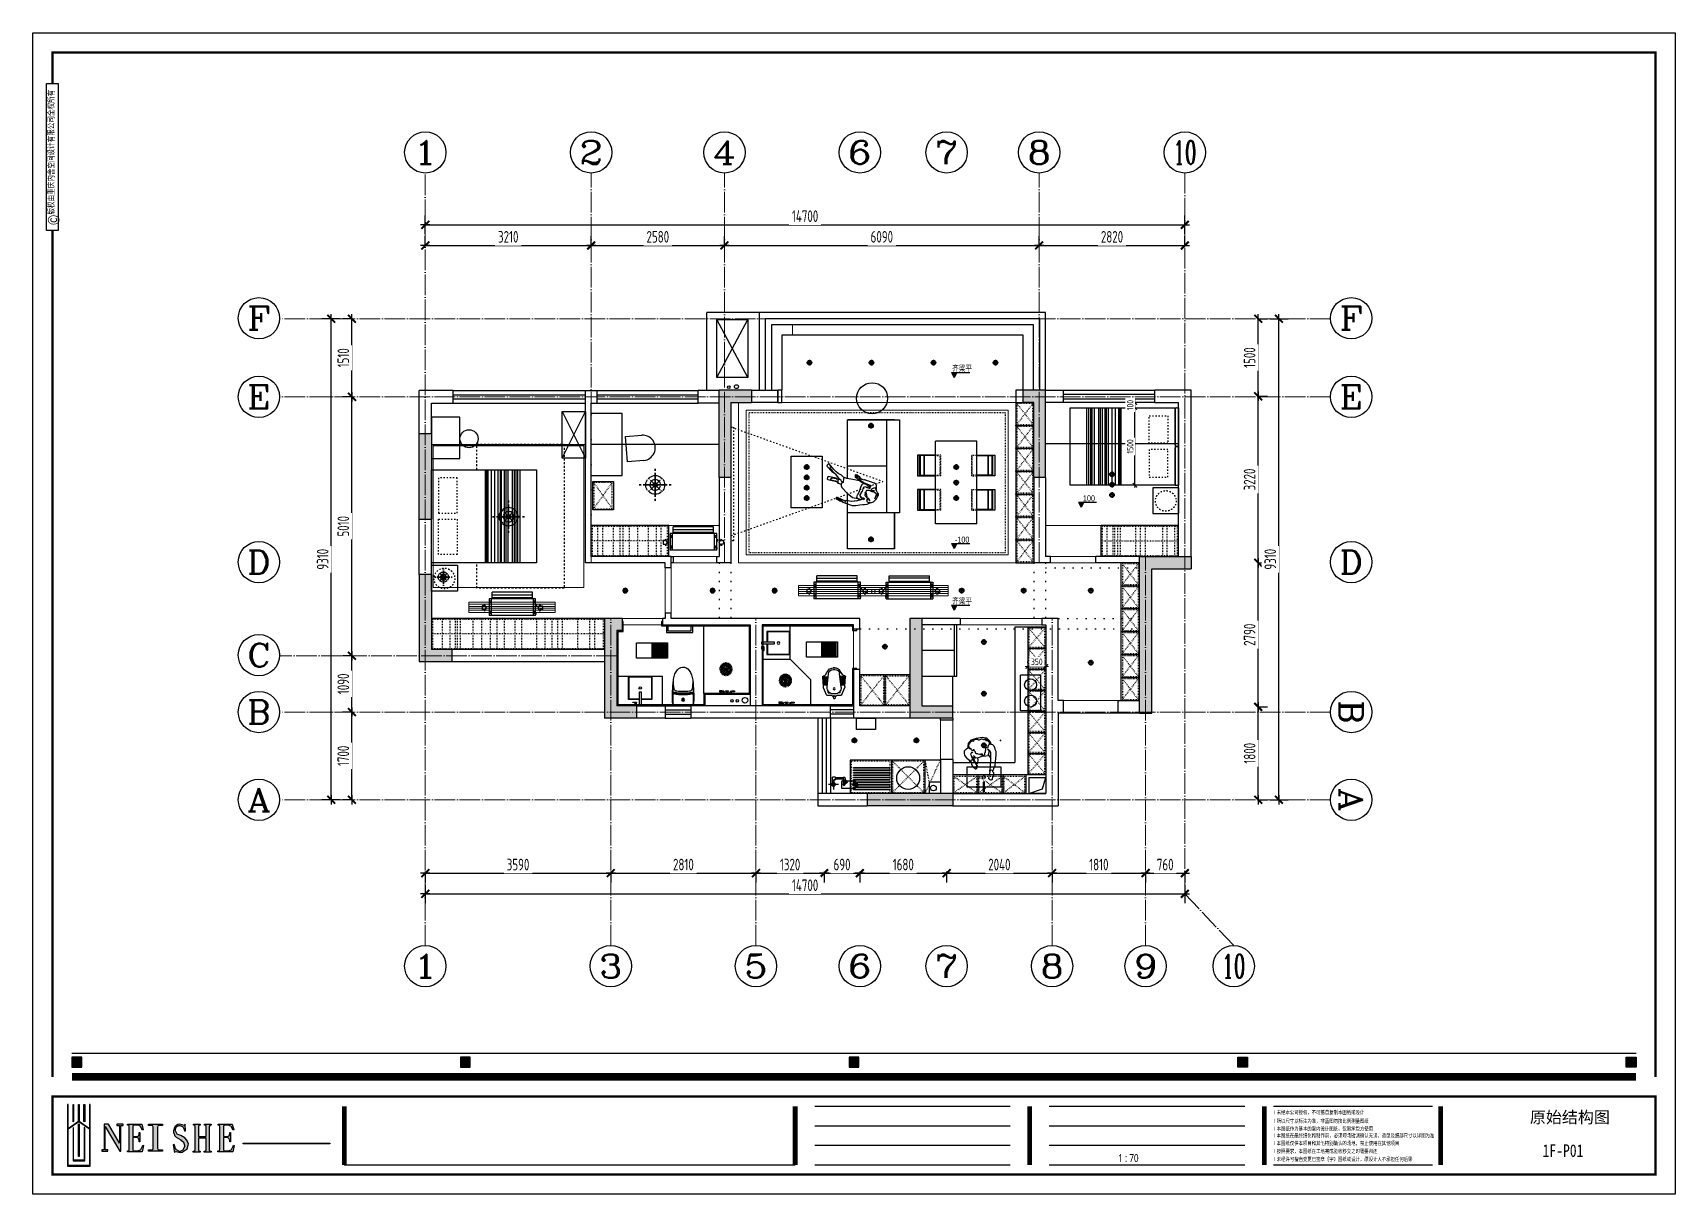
# Model space of a CAD drawing. Header units: inches. Extents: x -50945 to 250244, y -404780 to 18493.
# Drawn here: x 78499 to 110283, y -26458 to -3982 of the extents above; entities that cross this region are included whole.
import ezdxf
from ezdxf.enums import TextEntityAlignment as Align

# ---------------------------------------------------------------- set-up
doc = ezdxf.new("R2010")
doc.units = ezdxf.units.IN
doc.header["$MEASUREMENT"] = 0
for name, pattern in [('ACAD_ISO03W100', [30, 12, -18]), ('ACAD_ISO07W100', [3.5, 0.5, -3]), ('DOTE', [2.42, 2, -0.2, 0.02, -0.2]), ('iGo户型优化10', [30, 12, -18]), ('iGo户型优化15', [2, 1, -1]), ('iGo户型优化31', [0.35, 0.25, -0.1])]:
    doc.linetypes.add(name, pattern=pattern)
for name, color, linetype in [('0 @ 1 (1)', 7, 'Continuous'), ('15开关布置图-YJ', 2, 'Continuous'), ('AXIS', 1, 'Continuous'), ('AXIS_TEXT', 7, 'Continuous'), ('A图框', 7, 'Continuous'), ('D-ARCHI', 250, 'Continuous'), ('EVH 立面填充', 8, 'Continuous'), ('IBS-003-建筑窗框', 3, 'Continuous'), ('IBS-050-建筑文字标注', 50, 'Continuous'), ('IBS-182-原建筑非承重墙', 150, 'Continuous'), ('IBS-200-原建筑承重墙柱', 200, 'Continuous'), ('IBS-22-原建筑梁体', 22, 'Continuous'), ('IBS-63-原建筑窗', 63, 'Continuous'), ('IDS-030-造型完成面(看线)', 30, 'Continuous'), ('IDS-040-固定高家具', 40, 'Continuous'), ('IFF-31-卫浴洁具', 31, 'Continuous'), ('IFF-51-活动家具', 51, 'Continuous'), ('iGo户型优化', 7, 'Continuous'), ('IRC-022-天花设备', 22, 'Continuous'), ('IRC-2-天花灯具', 2, 'Continuous'), ('外标注', 50, 'Continuous')]:
    doc.layers.add(name, color=color, linetype=linetype)
for name, color, linetype, lineweight in [('墙体', 9, 'Continuous', 25), ('天棚材质标注', 2, 'Continuous', 5), ('门', 65, 'Continuous', 13)]:
    doc.layers.add(name, color=color, linetype=linetype, lineweight=lineweight)
doc.styles.add('-宋体', font='', dxfattribs={"width": 0.8})
doc.styles.add('04.YBC-外标注3.0', font='', dxfattribs={"width": 0.8, "height": 3})
doc.styles.add('05.YBC-内标注2.5', font='', dxfattribs={"width": 0.8, "height": 2.5})
doc.styles.add('_TCH_AXIS', font='COMPLEX', dxfattribs={"bigfont": 'GBCBIG'})
doc.styles.add('COMPLEX', font='COMPLEX')
doc.styles.add('HBA-DIMT', font='ARCHS.SHX', dxfattribs={"width": 0.8})
doc.styles.get("Standard").update_dxf_attribs({"font": 'Arial.ttf'})
doc.styles.add('宋体', font='', dxfattribs={"width": 0.8})
doc.styles.get('-宋体').set_extended_font_data('SimSun')
doc.styles.get('04.YBC-外标注3.0').set_extended_font_data('SimSun')
doc.styles.get('05.YBC-内标注2.5').set_extended_font_data('SimSun')
doc.styles.get('宋体').set_extended_font_data('SimSun')
doc.dimstyles.new('HBA_40', dxfattribs={"dimscale": 50, "dimtxt": 2.5, "dimasz": 0.1, "dimexe": 2, "dimexo": 2.5, "dimgap": 0.6, "dimtad": 1, "dimdec": 0, "dimrnd": 5, "dimzin": 0, "dimtxsty": 'HBA-DIMT', "dimblk": 'HBA_DIMENSION_TICK', "dimblk1": 'HBA_DIMENSION_TICK', "dimblk2": 'HBA_DIMENSION_TICK', "dimcen": 0.125, "dimclrd": 44, "dimclre": 44, "dimclrt": 2, "dimadec": 0, "dimazin": 0, "dimtfac": 1, "dimtdec": 0, "dimtix": 1, "dimtmove": 1, "dimatfit": 3, "dimldrblk": 'HBA_Leader_Dot', "dimfxl": 0, "dimtvp": 1, "dimtfill": 1, "dimtolj": 1, "dimtzin": 0, "dimarcsym": 0})

msp = doc.modelspace()

# ---------------------------------------------------------------- texts
at = {"color": 253, "insert": (107716.67, -25494.34), "char_height": 242.1645, "attachment_point": 1, "style": '宋体'}
msp.add_mtext_dynamic_manual_height_columns('{\\fSimSun|b0|i0|c134|p2;1F-P01}', width=66.2668, gutter_width=16.21, heights=[0], dxfattribs=at)
at = {"layer": 'A图框', "insert": (107470.71, -24856.43), "char_height": 227.0292, "attachment_point": 1}
msp.add_mtext_dynamic_manual_height_columns('{\\fSimSun|b0|i0|c134|p2;原始结构图}', width=2770.8358, gutter_width=16.21, heights=[0], dxfattribs=at)
at = {"layer": 'IBS-050-建筑文字标注', "linetype": 'ByBlock', "char_height": 115, "width": 1928.1715, "attachment_point": 5, "style": '-宋体'}
for s, insert in [('{\\fArial Unicode MS|b0|i0|c134|p0;齐梁平}', (96483.5, -10481.11)), ('{\\fArial Unicode MS|b0|i0|c0|p0;100}', (98937.65, -12991.79)), ('{\\fArial Unicode MS|b0|i0|c0|p0;-100}', (96483.5, -13790.8)), ('{\\fArial Unicode MS|b0|i0|c134|p0;齐梁平}', (96483.5, -14984.13))]:
    msp.add_mtext(s, dxfattribs=dict(at, insert=insert))

# ---------------------------------------------------------------- blocks, each defined once
blk = doc.blocks.new('11')
at = {"layer": 'IBS-182-原建筑非承重墙'}
for p, q in [((140567, -1131), (140516, -1131)), ((140535, -1131), (140528, -1131)), ((140528, -1166), (140567, -1166)), ((140528, -1166), (140567, -1166)), ((140567, -1131), (140535, -1131)), ((140567, -1131), (140535, -1131)), ((140567, -1166), (140535, -1166)), ((140841, -1081), (140567, -1080)), ((140567, -1080), (140567, -1131)), ((140576, -1080), (140567, -1080)), ((140567, -1080), (140567, -1131)), ((140567, -1101), (140567, -1131)), ((140567, -1131), (140615, -1132)), ((140567, -1166), (140567, -1196)), ((140615, -1166), (140567, -1166)), ((140567, -1166), (140567, -1217)), ((140567, -1166), (140567, -1196)), ((140567, -1208), (140567, -1217)), ((140567, -1217), (140770, -1217)), ((140567, -1217), (140587, -1217)), ((140587, -1217), (140775, -1217)), ((140587, -1217), (140740, -1217)), ((140820, -1081), (140588, -1080)), ((140820, -1081), (140588, -1080)), ((140788, -1145), (140728, -1204)), ((140775, -1157), (140728, -1204)), ((140737, -1214), (140728, -1204)), ((140728, -1204), (140737, -1214)), ((140797, -1154), (140737, -1214)), ((140737, -1214), (140775, -1175)), ((140737, -1214), (140775, -1175)), ((140750, -1227), (140737, -1214)), ((140740, -1217), (140750, -1227)), ((140775, -1227), (140750, -1227)), ((140750, -1227), (140770, -1227)), ((140770, -1217), (140770, -1288)), ((140812, -1227), (140770, -1227)), ((140770, -1269), (140770, -1227)), ((140770, -1227), (140770, -1269)), ((140770, -1269), (140770, -1288)), ((140775, -1157), (140788, -1145)), ((140775, -1149), (140775, -1157)), ((140775, -1149), (140775, -1157)), ((140775, -1149), (140775, -1157)), ((140775, -1217), (140775, -1175)), ((140775, -1175), (140775, -1227)), ((140775, -1175), (140775, -1217)), ((140775, -1217), (140775, -1227)), ((140775, -1217), (140775, -1227)), ((140775, -1227), (140809, -1227)), ((140809, -1218), (140810, -1149)), ((140809, -1227), (140810, -1149)), ((140809, -1218), (140820, -1218)), ((140809, -1218), (140809, -1227)), ((140810, -1145), (140810, -1149)), ((140810, -1149), (140810, -1145)), ((140812, -1252), (140812, -1221)), ((140812, -1252), (140812, -1221)), ((140812, -1252), (140812, -1227)), ((140812, -1252), (140812, -1269)), ((140812, -1252), (140955, -1252)), ((140812, -1286), (140812, -1252)), ((140812, -1286), (140812, -1252)), ((140841, -1081), (140820, -1081)), ((140840, -1209), (140841, -1081)), ((140840, -1101), (140841, -1081)), ((140840, -1197), (140840, -1101)), ((140840, -1209), (140840, -1101)), ((140901, -1150), (141093, -1150)), ((140955, -1252), (140953, -1252)), ((140955, -1252), (140953, -1252)), ((140962, -1248), (140955, -1248)), ((140955, -1290), (140955, -1248)), ((140955, -1251), (140955, -1252)), ((140955, -1251), (140955, -1252)), ((140975, -1234), (140975, -1228)), ((140975, -1228), (140980, -1228)), ((140975, -1248), (140975, -1228)), ((140975, -1228), (141018, -1228)), ((140980, -1228), (140975, -1228)), ((140975, -1228), (140975, -1234)), ((140975, -1234), (140975, -1248)), ((140980, -1248), (140975, -1248)), ((140975, -1248), (140980, -1248)), ((140980, -1150), (140980, -1228)), ((140980, -1180), (140980, -1248)), ((140980, -1180), (140980, -1228)), ((140980, -1228), (141014, -1228)), ((140980, -1248), (140980, -1228)), ((140980, -1228), (141018, -1228)), ((140997, -1245), (140997, -1054)), ((141014, -1150), (141014, -1228)), ((141014, -1228), (141014, -1180)), ((141014, -1228), (141014, -1180)), ((141014, -1228), (141018, -1228)), ((141018, -1228), (141014, -1228)), ((141018, -1228), (141014, -1228)), ((141018, -1235), (141018, -1228)), ((141018, -1235), (141018, -1228)), ((141018, -1228), (141018, -1235)), ((141018, -1235), (141018, -1228)), ((141018, -1228), (141018, -1235)), ((141018, -1235), (141018, -1290)), ((140955, -1286), (140803, -1286)), ((140803, -1286), (140812, -1286)), ((140803, -1286), (140812, -1286)), ((140955, -1290), (140982, -1290)), ((140982, -1290), (141018, -1290))]:
    blk.add_line(p, q, dxfattribs=at)
blk.add_circle((140997, -1150), 34.9, dxfattribs=at)
for start, end in [(0, 180), (0, 180), (180, 240.5217), (180, 240.5217), (299.176, 0), (299.176, 0)]:
    blk.add_arc((140997, -1150), 34.9, start, end, dxfattribs=at)
for centre, major_axis, start_param, end_param in [((140553, -1149), (-17.5, -17.5), -1.141223, -0.024085), ((140540, -1140), (-6.72, -6.72), 4.378011, 6.612288), ((140531, -1157), (-6.72, -6.72), 1.236418, 3.470695), ((140588, -1101), (-14.5, 14.5), 5.495149, 7.065946), ((140587, -1196), (-14.5, 14.5), 0.78276, 2.353557), ((140615, -1149), (-12.1, -12.1), 0.78276, 3.924353), ((140791, -1269), (-15, 15), 0.78276, 2.986227), ((140793, -1149), (-12.1, 12.1), 3.924353, 7.065946), ((140793, -1149), (-4.6, -4.6), 1.568158, 4.709751), ((140791, -1269), (-15, 15), 2.986227, 3.924353), ((140820, -1101), (-14.5, -14.5), 2.353557, 3.924353), ((140820, -1197), (-14.5, -14.5), 0.78276, 2.353557), ((140962, -1234), (-9.66, 9.66), 2.353557, 3.924353), ((140997, -1150), (-12.1, 12.1), 4.709751, 10.992936)]:
    blk.add_ellipse(centre, major_axis=major_axis, ratio=1, start_param=start_param, end_param=end_param, dxfattribs=at)
at = {"layer": 'IBS-182-原建筑非承重墙', "extrusion": (0, 0, -1)}
for start_param, end_param in [(5.500425, 7.071221), (5.500425, 7.071221), (3.929629, 5.500425), (3.929629, 5.500425), (7.071221, 8.642018), (7.071221, 8.642018), (2.358832, 3.929629), (2.358832, 3.929629)]:
    blk.add_ellipse((140997, -1150), major_axis=(-12.1, 12.1), ratio=1, start_param=start_param, end_param=end_param, dxfattribs=at)
blk = doc.blocks.new('HBA_DIMENSION_TICK')
at = {"color": 0, "linetype": 'ByBlock'}
for p, q in [((-10, 0), (0, 0)), ((0, 0), (10, 0))]:
    blk.add_line(p, q, dxfattribs=at)
at = {"color": 50, "linetype": 'ByBlock'}
blk.add_solid([(-10, -7), (-7, -10), (7, 10), (10, 7)], dxfattribs=at)
blk = doc.blocks.new('*D187')
at = {"layer": 'Defpoints', "color": 0, "transparency": 16777216}
for p in [(86094, -19990), (89684, -19990), (89684, -20245)]:
    blk.add_point(p, dxfattribs=at)
at = {"layer": '外标注', "color": 44, "lineweight": -2, "transparency": 16777216}
for p, q in [((86094, -20215), (86094, -20425)), ((86103, -20245), (89675, -20245)), ((89684, -20215), (89684, -20425))]:
    blk.add_line(p, q, dxfattribs=at)
at = {"layer": '外标注', "color": 44, "lineweight": -2, "transparency": 16777216, "xscale": 9, "yscale": 9, "zscale": 9, "rotation": 180}
blk.add_blockref('HBA_DIMENSION_TICK', (86094, -20245), dxfattribs=at)
at = {"layer": '外标注', "color": 44, "lineweight": -2, "transparency": 16777216, "xscale": 9, "yscale": 9, "zscale": 9}
blk.add_blockref('HBA_DIMENSION_TICK', (89684, -20245), dxfattribs=at)
at = {"layer": '外标注', "color": 2, "transparency": 16777216, "insert": (87889, -20079), "char_height": 225, "attachment_point": 5, "style": 'HBA-DIMT', "bg_fill": 3, "box_fill_scale": 1.25, "bg_fill_color": 256, "bg_fill_true_color": 13158600, "bg_fill_transparency": 0}
blk.add_mtext('\\A1;3590', dxfattribs=at)
blk = doc.blocks.new('HBA_Leader_Dot')
at = {"color": 0, "linetype": 'ByBlock'}
blk.add_line((-5, 0), (-10, 0), dxfattribs=at)
at = {"color": 0, "linetype": 'ByBlock', "const_width": 5}
blk.add_lwpolyline([(-2.5, 0, 1), (2.5, 0, 1)], format="xyb", close=True, dxfattribs=at)
blk = doc.blocks.new('*D188')
at = {"layer": 'Defpoints', "color": 0, "transparency": 16777216}
for p in [(89684, -19990), (92494, -19990), (92494, -20245)]:
    blk.add_point(p, dxfattribs=at)
at = {"layer": '外标注', "color": 44, "lineweight": -2, "transparency": 16777216}
for p, q in [((89684, -20215), (89684, -20425)), ((89693, -20245), (92485, -20245)), ((92494, -20215), (92494, -20425))]:
    blk.add_line(p, q, dxfattribs=at)
at = {"layer": '外标注', "color": 44, "lineweight": -2, "transparency": 16777216, "xscale": 9, "yscale": 9, "zscale": 9, "rotation": 180}
blk.add_blockref('HBA_DIMENSION_TICK', (89684, -20245), dxfattribs=at)
at = {"layer": '外标注', "color": 44, "lineweight": -2, "transparency": 16777216, "xscale": 9, "yscale": 9, "zscale": 9}
blk.add_blockref('HBA_DIMENSION_TICK', (92494, -20245), dxfattribs=at)
at = {"layer": '外标注', "color": 2, "transparency": 16777216, "insert": (91089, -20079), "char_height": 225, "attachment_point": 5, "style": 'HBA-DIMT', "bg_fill": 3, "box_fill_scale": 1.25, "bg_fill_color": 256, "bg_fill_true_color": 13158600, "bg_fill_transparency": 0}
blk.add_mtext('\\A1;2810', dxfattribs=at)
blk = doc.blocks.new('*D189')
at = {"layer": 'Defpoints', "color": 0, "transparency": 16777216}
for p in [(92494, -19990), (93814, -19990), (93814, -20245)]:
    blk.add_point(p, dxfattribs=at)
at = {"layer": '外标注', "color": 44, "lineweight": -2, "transparency": 16777216}
for p, q in [((92494, -20215), (92494, -20425)), ((92503, -20245), (93805, -20245)), ((93814, -20215), (93814, -20425))]:
    blk.add_line(p, q, dxfattribs=at)
at = {"layer": '外标注', "color": 44, "lineweight": -2, "transparency": 16777216, "xscale": 9, "yscale": 9, "zscale": 9, "rotation": 180}
blk.add_blockref('HBA_DIMENSION_TICK', (92494, -20245), dxfattribs=at)
at = {"layer": '外标注', "color": 44, "lineweight": -2, "transparency": 16777216, "xscale": 9, "yscale": 9, "zscale": 9}
blk.add_blockref('HBA_DIMENSION_TICK', (93814, -20245), dxfattribs=at)
at = {"layer": '外标注', "color": 2, "transparency": 16777216, "insert": (93154, -20079), "char_height": 225, "attachment_point": 5, "style": 'HBA-DIMT', "bg_fill": 3, "box_fill_scale": 1.25, "bg_fill_color": 256, "bg_fill_true_color": 13158600, "bg_fill_transparency": 0}
blk.add_mtext('\\A1;1320', dxfattribs=at)
blk = doc.blocks.new('*D190')
at = {"layer": '外标注', "color": 44, "lineweight": -2, "transparency": 16777216}
for p, q in [((93814, -20215), (93814, -20425)), ((93823, -20245), (94495, -20245)), ((94504, -20215), (94504, -20425))]:
    blk.add_line(p, q, dxfattribs=at)
at = {"layer": '外标注', "color": 44, "lineweight": -2, "transparency": 16777216, "xscale": 9, "yscale": 9, "zscale": 9, "rotation": 180}
blk.add_blockref('HBA_DIMENSION_TICK', (93814, -20245), dxfattribs=at)
at = {"layer": '外标注', "color": 44, "lineweight": -2, "transparency": 16777216, "xscale": 9, "yscale": 9, "zscale": 9}
blk.add_blockref('HBA_DIMENSION_TICK', (94504, -20245), dxfattribs=at)
at = {"layer": '外标注', "color": 2, "transparency": 16777216, "insert": (94159, -20079), "char_height": 225, "attachment_point": 5, "style": 'HBA-DIMT', "bg_fill": 3, "box_fill_scale": 1.25, "bg_fill_color": 256, "bg_fill_true_color": 13158600, "bg_fill_transparency": 0}
blk.add_mtext('\\A1;690', dxfattribs=at)
at = {"layer": 'Defpoints', "color": 0, "transparency": 16777216}
for p in [(93814, -19990), (94504, -19990), (94504, -20245)]:
    blk.add_point(p, dxfattribs=at)
blk = doc.blocks.new('*D191')
at = {"layer": 'Defpoints', "color": 0, "transparency": 16777216}
for p in [(94504, -19990), (96184, -19990), (96184, -20245)]:
    blk.add_point(p, dxfattribs=at)
at = {"layer": '外标注', "color": 44, "lineweight": -2, "transparency": 16777216}
for p, q in [((94504, -20215), (94504, -20425)), ((94513, -20245), (96175, -20245)), ((96184, -20215), (96184, -20425))]:
    blk.add_line(p, q, dxfattribs=at)
at = {"layer": '外标注', "color": 44, "lineweight": -2, "transparency": 16777216, "xscale": 9, "yscale": 9, "zscale": 9, "rotation": 180}
blk.add_blockref('HBA_DIMENSION_TICK', (94504, -20245), dxfattribs=at)
at = {"layer": '外标注', "color": 44, "lineweight": -2, "transparency": 16777216, "xscale": 9, "yscale": 9, "zscale": 9}
blk.add_blockref('HBA_DIMENSION_TICK', (96184, -20245), dxfattribs=at)
at = {"layer": '外标注', "color": 2, "transparency": 16777216, "insert": (95344, -20079), "char_height": 225, "attachment_point": 5, "style": 'HBA-DIMT', "bg_fill": 3, "box_fill_scale": 1.25, "bg_fill_color": 256, "bg_fill_true_color": 13158600, "bg_fill_transparency": 0}
blk.add_mtext('\\A1;1680', dxfattribs=at)
blk = doc.blocks.new('*D192')
at = {"layer": 'Defpoints', "color": 0, "transparency": 16777216}
for p in [(96184, -19990), (98224, -19990), (98224, -20245)]:
    blk.add_point(p, dxfattribs=at)
at = {"layer": '外标注', "color": 44, "lineweight": -2, "transparency": 16777216}
for p, q in [((96184, -20215), (96184, -20425)), ((96193, -20245), (98215, -20245)), ((98224, -20215), (98224, -20425))]:
    blk.add_line(p, q, dxfattribs=at)
at = {"layer": '外标注', "color": 44, "lineweight": -2, "transparency": 16777216, "xscale": 9, "yscale": 9, "zscale": 9, "rotation": 180}
blk.add_blockref('HBA_DIMENSION_TICK', (96184, -20245), dxfattribs=at)
at = {"layer": '外标注', "color": 44, "lineweight": -2, "transparency": 16777216, "xscale": 9, "yscale": 9, "zscale": 9}
blk.add_blockref('HBA_DIMENSION_TICK', (98224, -20245), dxfattribs=at)
at = {"layer": '外标注', "color": 2, "transparency": 16777216, "insert": (97204, -20079), "char_height": 225, "attachment_point": 5, "style": 'HBA-DIMT', "bg_fill": 3, "box_fill_scale": 1.25, "bg_fill_color": 256, "bg_fill_true_color": 13158600, "bg_fill_transparency": 0}
blk.add_mtext('\\A1;2040', dxfattribs=at)
blk = doc.blocks.new('*D193')
at = {"layer": 'Defpoints', "color": 0, "transparency": 16777216}
for p in [(98224, -19990), (100034, -19990), (100034, -20245)]:
    blk.add_point(p, dxfattribs=at)
at = {"layer": '外标注', "color": 44, "lineweight": -2, "transparency": 16777216}
for p, q in [((98224, -20215), (98224, -20425)), ((98233, -20245), (100025, -20245)), ((100034, -20215), (100034, -20425))]:
    blk.add_line(p, q, dxfattribs=at)
at = {"layer": '外标注', "color": 44, "lineweight": -2, "transparency": 16777216, "xscale": 9, "yscale": 9, "zscale": 9, "rotation": 180}
blk.add_blockref('HBA_DIMENSION_TICK', (98224, -20245), dxfattribs=at)
at = {"layer": '外标注', "color": 44, "lineweight": -2, "transparency": 16777216, "xscale": 9, "yscale": 9, "zscale": 9}
blk.add_blockref('HBA_DIMENSION_TICK', (100034, -20245), dxfattribs=at)
at = {"layer": '外标注', "color": 2, "transparency": 16777216, "insert": (99129, -20079), "char_height": 225, "attachment_point": 5, "style": 'HBA-DIMT', "bg_fill": 3, "box_fill_scale": 1.25, "bg_fill_color": 256, "bg_fill_true_color": 13158600, "bg_fill_transparency": 0}
blk.add_mtext('\\A1;1810', dxfattribs=at)
blk = doc.blocks.new('*D194')
at = {"layer": 'Defpoints', "color": 0, "transparency": 16777216}
for p in [(100034, -19990), (100794, -19990), (100794, -20245)]:
    blk.add_point(p, dxfattribs=at)
at = {"layer": '外标注', "color": 44, "lineweight": -2, "transparency": 16777216}
for p, q in [((100034, -20215), (100034, -20425)), ((100043, -20245), (100785, -20245)), ((100794, -20215), (100794, -20425))]:
    blk.add_line(p, q, dxfattribs=at)
at = {"layer": '外标注', "color": 44, "lineweight": -2, "transparency": 16777216, "xscale": 9, "yscale": 9, "zscale": 9, "rotation": 180}
blk.add_blockref('HBA_DIMENSION_TICK', (100034, -20245), dxfattribs=at)
at = {"layer": '外标注', "color": 44, "lineweight": -2, "transparency": 16777216, "xscale": 9, "yscale": 9, "zscale": 9}
blk.add_blockref('HBA_DIMENSION_TICK', (100794, -20245), dxfattribs=at)
at = {"layer": '外标注', "color": 2, "transparency": 16777216, "insert": (100414, -20079), "char_height": 225, "attachment_point": 5, "style": 'HBA-DIMT', "bg_fill": 3, "box_fill_scale": 1.25, "bg_fill_color": 256, "bg_fill_true_color": 13158600, "bg_fill_transparency": 0}
blk.add_mtext('\\A1;760', dxfattribs=at)
blk = doc.blocks.new('*D195')
at = {"layer": 'Defpoints', "color": 0, "transparency": 16777216}
for p in [(86094, -20245), (100794, -20245), (100794, -20645)]:
    blk.add_point(p, dxfattribs=at)
at = {"layer": '外标注', "color": 44, "lineweight": -2, "transparency": 16777216}
for p, q in [((86094, -20470), (86094, -20825)), ((86103, -20645), (100785, -20645)), ((100794, -20470), (100794, -20825))]:
    blk.add_line(p, q, dxfattribs=at)
at = {"layer": '外标注', "color": 44, "lineweight": -2, "transparency": 16777216, "xscale": 9, "yscale": 9, "zscale": 9, "rotation": 180}
blk.add_blockref('HBA_DIMENSION_TICK', (86094, -20645), dxfattribs=at)
at = {"layer": '外标注', "color": 44, "lineweight": -2, "transparency": 16777216, "xscale": 9, "yscale": 9, "zscale": 9}
blk.add_blockref('HBA_DIMENSION_TICK', (100794, -20645), dxfattribs=at)
at = {"layer": '外标注', "color": 2, "transparency": 16777216, "insert": (93444, -20479), "char_height": 225, "attachment_point": 5, "style": 'HBA-DIMT', "bg_fill": 3, "box_fill_scale": 1.25, "bg_fill_color": 256, "bg_fill_true_color": 13158600, "bg_fill_transparency": 0}
blk.add_mtext('\\A1;14700', dxfattribs=at)
blk = doc.blocks.new('*D196')
at = {"layer": 'Defpoints', "color": 0, "transparency": 16777216}
for p in [(101972, -17027), (102214, -17027), (101972, -18825)]:
    blk.add_point(p, dxfattribs=at)
at = {"layer": '外标注', "color": 44, "lineweight": -2, "transparency": 16777216}
for p, q in [((102197, -17027), (102394, -17027)), ((102214, -18816), (102214, -17036)), ((102197, -18825), (102394, -18825))]:
    blk.add_line(p, q, dxfattribs=at)
at = {"layer": '外标注', "color": 44, "lineweight": -2, "transparency": 16777216, "xscale": 9, "yscale": 9, "zscale": 9}
for p, rotation in [((102214, -17027), 90), ((102214, -18825), 270)]:
    blk.add_blockref('HBA_DIMENSION_TICK', p, dxfattribs=dict(at, rotation=rotation))
at = {"layer": '外标注', "color": 2, "transparency": 16777216, "insert": (102047, -17926), "char_height": 225, "attachment_point": 5, "rotation": 90, "style": 'HBA-DIMT', "bg_fill": 3, "box_fill_scale": 1.25, "bg_fill_color": 256, "bg_fill_true_color": 13158600, "bg_fill_transparency": 0}
blk.add_mtext('\\A1;1800', dxfattribs=at)
blk = doc.blocks.new('*D197')
at = {"layer": 'Defpoints', "color": 0, "transparency": 16777216}
for p in [(101972, -14237), (102214, -14237), (101972, -17027)]:
    blk.add_point(p, dxfattribs=at)
at = {"layer": '外标注', "color": 44, "lineweight": -2, "transparency": 16777216}
for p, q in [((102197, -14237), (102394, -14237)), ((102214, -17018), (102214, -14246)), ((102197, -17027), (102394, -17027))]:
    blk.add_line(p, q, dxfattribs=at)
at = {"layer": '外标注', "color": 44, "lineweight": -2, "transparency": 16777216, "xscale": 9, "yscale": 9, "zscale": 9}
for p, rotation in [((102214, -14237), 90), ((102214, -17027), 270)]:
    blk.add_blockref('HBA_DIMENSION_TICK', p, dxfattribs=dict(at, rotation=rotation))
at = {"layer": '外标注', "color": 2, "transparency": 16777216, "insert": (102047, -15632), "char_height": 225, "attachment_point": 5, "rotation": 90, "style": 'HBA-DIMT', "bg_fill": 3, "box_fill_scale": 1.25, "bg_fill_color": 256, "bg_fill_true_color": 13158600, "bg_fill_transparency": 0}
blk.add_mtext('\\A1;2790', dxfattribs=at)
blk = doc.blocks.new('*D198')
at = {"layer": 'Defpoints', "color": 0, "transparency": 16777216}
for p in [(101972, -11017), (102214, -11017), (101972, -14237)]:
    blk.add_point(p, dxfattribs=at)
at = {"layer": '外标注', "color": 44, "lineweight": -2, "transparency": 16777216}
for p, q in [((102197, -11017), (102394, -11017)), ((102214, -14228), (102214, -11026)), ((102197, -14237), (102394, -14237))]:
    blk.add_line(p, q, dxfattribs=at)
at = {"layer": '外标注', "color": 44, "lineweight": -2, "transparency": 16777216, "xscale": 9, "yscale": 9, "zscale": 9}
for p, rotation in [((102214, -11017), 90), ((102214, -14237), 270)]:
    blk.add_blockref('HBA_DIMENSION_TICK', p, dxfattribs=dict(at, rotation=rotation))
at = {"layer": '外标注', "color": 2, "transparency": 16777216, "insert": (102047, -12627), "char_height": 225, "attachment_point": 5, "rotation": 90, "style": 'HBA-DIMT', "bg_fill": 3, "box_fill_scale": 1.25, "bg_fill_color": 256, "bg_fill_true_color": 13158600, "bg_fill_transparency": 0}
blk.add_mtext('\\A1;3220', dxfattribs=at)
blk = doc.blocks.new('*D199')
at = {"layer": 'Defpoints', "color": 0, "transparency": 16777216}
for p in [(101972, -9517), (102214, -9517), (101972, -11017)]:
    blk.add_point(p, dxfattribs=at)
at = {"layer": '外标注', "color": 44, "lineweight": -2, "transparency": 16777216}
for p, q in [((102197, -9517), (102394, -9517)), ((102214, -11008), (102214, -9526)), ((102197, -11017), (102394, -11017))]:
    blk.add_line(p, q, dxfattribs=at)
at = {"layer": '外标注', "color": 44, "lineweight": -2, "transparency": 16777216, "xscale": 9, "yscale": 9, "zscale": 9}
for p, rotation in [((102214, -9517), 90), ((102214, -11017), 270)]:
    blk.add_blockref('HBA_DIMENSION_TICK', p, dxfattribs=dict(at, rotation=rotation))
at = {"layer": '外标注', "color": 2, "transparency": 16777216, "insert": (102047, -10267), "char_height": 225, "attachment_point": 5, "rotation": 90, "style": 'HBA-DIMT', "bg_fill": 3, "box_fill_scale": 1.25, "bg_fill_color": 256, "bg_fill_true_color": 13158600, "bg_fill_transparency": 0}
blk.add_mtext('\\A1;1500', dxfattribs=at)
blk = doc.blocks.new('*D200')
at = {"layer": 'Defpoints', "color": 0, "transparency": 16777216}
for p in [(102214, -9517), (102614, -9517), (102214, -18825)]:
    blk.add_point(p, dxfattribs=at)
at = {"layer": '外标注', "color": 44, "lineweight": -2, "transparency": 16777216}
for p, q in [((102439, -9517), (102794, -9517)), ((102614, -18816), (102614, -9526)), ((102439, -18825), (102794, -18825))]:
    blk.add_line(p, q, dxfattribs=at)
at = {"layer": '外标注', "color": 44, "lineweight": -2, "transparency": 16777216, "xscale": 9, "yscale": 9, "zscale": 9}
for p, rotation in [((102614, -9517), 90), ((102614, -18825), 270)]:
    blk.add_blockref('HBA_DIMENSION_TICK', p, dxfattribs=dict(at, rotation=rotation))
at = {"layer": '外标注', "color": 2, "transparency": 16777216, "insert": (102447, -14171), "char_height": 225, "attachment_point": 5, "rotation": 90, "style": 'HBA-DIMT', "bg_fill": 3, "box_fill_scale": 1.25, "bg_fill_color": 256, "bg_fill_true_color": 13158600, "bg_fill_transparency": 0}
blk.add_mtext('\\A1;9310', dxfattribs=at)
blk = doc.blocks.new('*D201')
at = {"layer": 'Defpoints', "color": 0, "transparency": 16777216}
for p in [(89304, -8097), (86094, -8321), (89304, -8321)]:
    blk.add_point(p, dxfattribs=at)
at = {"layer": '外标注', "color": 44, "lineweight": -2, "transparency": 16777216}
for p, q in [((86094, -8097), (86094, -7917)), ((89304, -8097), (89304, -7917)), ((86103, -8097), (89295, -8097))]:
    blk.add_line(p, q, dxfattribs=at)
at = {"layer": '外标注', "color": 44, "lineweight": -2, "transparency": 16777216, "xscale": 9, "yscale": 9, "zscale": 9, "rotation": 180}
blk.add_blockref('HBA_DIMENSION_TICK', (86094, -8097), dxfattribs=at)
at = {"layer": '外标注', "color": 44, "lineweight": -2, "transparency": 16777216, "xscale": 9, "yscale": 9, "zscale": 9}
blk.add_blockref('HBA_DIMENSION_TICK', (89304, -8097), dxfattribs=at)
at = {"layer": '外标注', "color": 2, "transparency": 16777216, "insert": (87699, -7930), "char_height": 225, "attachment_point": 5, "style": 'HBA-DIMT', "bg_fill": 3, "box_fill_scale": 1.25, "bg_fill_color": 256, "bg_fill_true_color": 13158600, "bg_fill_transparency": 0}
blk.add_mtext('\\A1;3210', dxfattribs=at)
blk = doc.blocks.new('*D202')
at = {"layer": 'Defpoints', "color": 0, "transparency": 16777216}
for p in [(91884, -8097), (89304, -8321), (91884, -8321)]:
    blk.add_point(p, dxfattribs=at)
at = {"layer": '外标注', "color": 44, "lineweight": -2, "transparency": 16777216}
for p, q in [((89304, -8097), (89304, -7917)), ((91884, -8097), (91884, -7917)), ((89313, -8097), (91875, -8097))]:
    blk.add_line(p, q, dxfattribs=at)
at = {"layer": '外标注', "color": 44, "lineweight": -2, "transparency": 16777216, "xscale": 9, "yscale": 9, "zscale": 9, "rotation": 180}
blk.add_blockref('HBA_DIMENSION_TICK', (89304, -8097), dxfattribs=at)
at = {"layer": '外标注', "color": 44, "lineweight": -2, "transparency": 16777216, "xscale": 9, "yscale": 9, "zscale": 9}
blk.add_blockref('HBA_DIMENSION_TICK', (91884, -8097), dxfattribs=at)
at = {"layer": '外标注', "color": 2, "transparency": 16777216, "insert": (90594, -7930), "char_height": 225, "attachment_point": 5, "style": 'HBA-DIMT', "bg_fill": 3, "box_fill_scale": 1.25, "bg_fill_color": 256, "bg_fill_true_color": 13158600, "bg_fill_transparency": 0}
blk.add_mtext('\\A1;2580', dxfattribs=at)
blk = doc.blocks.new('*D203')
at = {"layer": 'Defpoints', "color": 0, "transparency": 16777216}
for p in [(97974, -8097), (91884, -8321), (97974, -8321)]:
    blk.add_point(p, dxfattribs=at)
at = {"layer": '外标注', "color": 44, "lineweight": -2, "transparency": 16777216}
for p, q in [((91884, -8097), (91884, -7917)), ((97974, -8097), (97974, -7917)), ((91893, -8097), (97965, -8097))]:
    blk.add_line(p, q, dxfattribs=at)
at = {"layer": '外标注', "color": 44, "lineweight": -2, "transparency": 16777216, "xscale": 9, "yscale": 9, "zscale": 9, "rotation": 180}
blk.add_blockref('HBA_DIMENSION_TICK', (91884, -8097), dxfattribs=at)
at = {"layer": '外标注', "color": 44, "lineweight": -2, "transparency": 16777216, "xscale": 9, "yscale": 9, "zscale": 9}
blk.add_blockref('HBA_DIMENSION_TICK', (97974, -8097), dxfattribs=at)
at = {"layer": '外标注', "color": 2, "transparency": 16777216, "insert": (94929, -7930), "char_height": 225, "attachment_point": 5, "style": 'HBA-DIMT', "bg_fill": 3, "box_fill_scale": 1.25, "bg_fill_color": 256, "bg_fill_true_color": 13158600, "bg_fill_transparency": 0}
blk.add_mtext('\\A1;6090', dxfattribs=at)
blk = doc.blocks.new('*D204')
at = {"layer": 'Defpoints', "color": 0, "transparency": 16777216}
for p in [(100794, -8097), (97974, -8321), (100794, -8321)]:
    blk.add_point(p, dxfattribs=at)
at = {"layer": '外标注', "color": 44, "lineweight": -2, "transparency": 16777216}
for p, q in [((97974, -8097), (97974, -7917)), ((100794, -8097), (100794, -7917)), ((97983, -8097), (100785, -8097))]:
    blk.add_line(p, q, dxfattribs=at)
at = {"layer": '外标注', "color": 44, "lineweight": -2, "transparency": 16777216, "xscale": 9, "yscale": 9, "zscale": 9, "rotation": 180}
blk.add_blockref('HBA_DIMENSION_TICK', (97974, -8097), dxfattribs=at)
at = {"layer": '外标注', "color": 44, "lineweight": -2, "transparency": 16777216, "xscale": 9, "yscale": 9, "zscale": 9}
blk.add_blockref('HBA_DIMENSION_TICK', (100794, -8097), dxfattribs=at)
at = {"layer": '外标注', "color": 2, "transparency": 16777216, "insert": (99384, -7930), "char_height": 225, "attachment_point": 5, "style": 'HBA-DIMT', "bg_fill": 3, "box_fill_scale": 1.25, "bg_fill_color": 256, "bg_fill_true_color": 13158600, "bg_fill_transparency": 0}
blk.add_mtext('\\A1;2820', dxfattribs=at)
blk = doc.blocks.new('*D205')
at = {"layer": 'Defpoints', "color": 0, "transparency": 16777216}
for p in [(100794, -7697), (86094, -8097), (100794, -8097)]:
    blk.add_point(p, dxfattribs=at)
at = {"layer": '外标注', "color": 44, "lineweight": -2, "transparency": 16777216}
for p, q in [((86094, -7872), (86094, -7517)), ((100794, -7872), (100794, -7517)), ((86103, -7697), (100785, -7697))]:
    blk.add_line(p, q, dxfattribs=at)
at = {"layer": '外标注', "color": 44, "lineweight": -2, "transparency": 16777216, "xscale": 9, "yscale": 9, "zscale": 9, "rotation": 180}
blk.add_blockref('HBA_DIMENSION_TICK', (86094, -7697), dxfattribs=at)
at = {"layer": '外标注', "color": 44, "lineweight": -2, "transparency": 16777216, "xscale": 9, "yscale": 9, "zscale": 9}
blk.add_blockref('HBA_DIMENSION_TICK', (100794, -7697), dxfattribs=at)
at = {"layer": '外标注', "color": 2, "transparency": 16777216, "insert": (93444, -7530), "char_height": 225, "attachment_point": 5, "style": 'HBA-DIMT', "bg_fill": 3, "box_fill_scale": 1.25, "bg_fill_color": 256, "bg_fill_true_color": 13158600, "bg_fill_transparency": 0}
blk.add_mtext('\\A1;14700', dxfattribs=at)
blk = doc.blocks.new('*D206')
at = {"layer": 'Defpoints', "color": 0, "transparency": 16777216}
for p in [(84674, -17127), (84875, -17127), (84875, -18825)]:
    blk.add_point(p, dxfattribs=at)
at = {"layer": '外标注', "color": 44, "lineweight": -2, "transparency": 16777216}
for p, q in [((84674, -17127), (84494, -17127)), ((84674, -18816), (84674, -17136)), ((84674, -18825), (84494, -18825))]:
    blk.add_line(p, q, dxfattribs=at)
at = {"layer": '外标注', "color": 44, "lineweight": -2, "transparency": 16777216, "xscale": 9, "yscale": 9, "zscale": 9}
for p, rotation in [((84674, -17127), 90), ((84674, -18825), 270)]:
    blk.add_blockref('HBA_DIMENSION_TICK', p, dxfattribs=dict(at, rotation=rotation))
at = {"layer": '外标注', "color": 2, "transparency": 16777216, "insert": (84507, -17976), "char_height": 225, "attachment_point": 5, "rotation": 90, "style": 'HBA-DIMT', "bg_fill": 3, "box_fill_scale": 1.25, "bg_fill_color": 256, "bg_fill_true_color": 13158600, "bg_fill_transparency": 0}
blk.add_mtext('\\A1;1700', dxfattribs=at)
blk = doc.blocks.new('*D207')
at = {"layer": 'Defpoints', "color": 0, "transparency": 16777216}
for p in [(84674, -16037), (84875, -16037), (84875, -17127)]:
    blk.add_point(p, dxfattribs=at)
at = {"layer": '外标注', "color": 44, "lineweight": -2, "transparency": 16777216}
for p, q in [((84674, -16037), (84494, -16037)), ((84674, -17118), (84674, -16046)), ((84674, -17127), (84494, -17127))]:
    blk.add_line(p, q, dxfattribs=at)
at = {"layer": '外标注', "color": 44, "lineweight": -2, "transparency": 16777216, "xscale": 9, "yscale": 9, "zscale": 9}
for p, rotation in [((84674, -16037), 90), ((84674, -17127), 270)]:
    blk.add_blockref('HBA_DIMENSION_TICK', p, dxfattribs=dict(at, rotation=rotation))
at = {"layer": '外标注', "color": 2, "transparency": 16777216, "insert": (84507, -16582), "char_height": 225, "attachment_point": 5, "rotation": 90, "style": 'HBA-DIMT', "bg_fill": 3, "box_fill_scale": 1.25, "bg_fill_color": 256, "bg_fill_true_color": 13158600, "bg_fill_transparency": 0}
blk.add_mtext('\\A1;1090', dxfattribs=at)
blk = doc.blocks.new('*D208')
at = {"layer": 'Defpoints', "color": 0, "transparency": 16777216}
for p in [(84674, -11027), (84875, -11027), (84875, -16037)]:
    blk.add_point(p, dxfattribs=at)
at = {"layer": '外标注', "color": 44, "lineweight": -2, "transparency": 16777216}
for p, q in [((84674, -11027), (84494, -11027)), ((84674, -16028), (84674, -11036)), ((84674, -16037), (84494, -16037))]:
    blk.add_line(p, q, dxfattribs=at)
at = {"layer": '外标注', "color": 44, "lineweight": -2, "transparency": 16777216, "xscale": 9, "yscale": 9, "zscale": 9}
for p, rotation in [((84674, -11027), 90), ((84674, -16037), 270)]:
    blk.add_blockref('HBA_DIMENSION_TICK', p, dxfattribs=dict(at, rotation=rotation))
at = {"layer": '外标注', "color": 2, "transparency": 16777216, "insert": (84507, -13532), "char_height": 225, "attachment_point": 5, "rotation": 90, "style": 'HBA-DIMT', "bg_fill": 3, "box_fill_scale": 1.25, "bg_fill_color": 256, "bg_fill_true_color": 13158600, "bg_fill_transparency": 0}
blk.add_mtext('\\A1;5010', dxfattribs=at)
blk = doc.blocks.new('*D209')
at = {"layer": 'Defpoints', "color": 0, "transparency": 16777216}
for p in [(84674, -9517), (84875, -9517), (84875, -11027)]:
    blk.add_point(p, dxfattribs=at)
at = {"layer": '外标注', "color": 44, "lineweight": -2, "transparency": 16777216}
for p, q in [((84674, -9517), (84494, -9517)), ((84674, -11018), (84674, -9526)), ((84674, -11027), (84494, -11027))]:
    blk.add_line(p, q, dxfattribs=at)
at = {"layer": '外标注', "color": 44, "lineweight": -2, "transparency": 16777216, "xscale": 9, "yscale": 9, "zscale": 9}
for p, rotation in [((84674, -9517), 90), ((84674, -11027), 270)]:
    blk.add_blockref('HBA_DIMENSION_TICK', p, dxfattribs=dict(at, rotation=rotation))
at = {"layer": '外标注', "color": 2, "transparency": 16777216, "insert": (84507, -10272), "char_height": 225, "attachment_point": 5, "rotation": 90, "style": 'HBA-DIMT', "bg_fill": 3, "box_fill_scale": 1.25, "bg_fill_color": 256, "bg_fill_true_color": 13158600, "bg_fill_transparency": 0}
blk.add_mtext('\\A1;1510', dxfattribs=at)
blk = doc.blocks.new('*D210')
at = {"layer": 'Defpoints', "color": 0, "transparency": 16777216}
for p in [(84274, -9517), (84674, -9517), (84674, -18825)]:
    blk.add_point(p, dxfattribs=at)
at = {"layer": '外标注', "color": 44, "lineweight": -2, "transparency": 16777216}
for p, q in [((84449, -9517), (84094, -9517)), ((84274, -18816), (84274, -9526)), ((84449, -18825), (84094, -18825))]:
    blk.add_line(p, q, dxfattribs=at)
at = {"layer": '外标注', "color": 44, "lineweight": -2, "transparency": 16777216, "xscale": 9, "yscale": 9, "zscale": 9}
for p, rotation in [((84274, -9517), 90), ((84274, -18825), 270)]:
    blk.add_blockref('HBA_DIMENSION_TICK', p, dxfattribs=dict(at, rotation=rotation))
at = {"layer": '外标注', "color": 2, "transparency": 16777216, "insert": (84107, -14171), "char_height": 225, "attachment_point": 5, "rotation": 90, "style": 'HBA-DIMT', "bg_fill": 3, "box_fill_scale": 1.25, "bg_fill_color": 256, "bg_fill_true_color": 13158600, "bg_fill_transparency": 0}
blk.add_mtext('\\A1;9310', dxfattribs=at)
blk = doc.blocks.new('_AXISO')
blk.add_circle((0, 0), 0.5)
at = {"layer": 'AXIS_TEXT', "style": 'COMPLEX', "width": 1.041667}
blk.add_attdef('A', text='', height=0.56, dxfattribs=at).set_placement((-0.25, -0.28), (0.25, -0.28), align=Align.FIT)
blk = doc.blocks.new('gegwe')
h = blk.add_hatch(color=9)
h.paths.add_polyline_path([(189652, -49616), (189652, -49028), (189629, -49028), (189629, -49617), (189269, -49867), (189269, -49028), (189267, -49028), (189246, -49028), (189246, -51182), (190039, -51182), (190039, -49027), (190014, -49027), (190014, -49865), (190014, -49868)])
h.paths.add_polyline_path([(190014, -49898), (190014, -51161), (189269, -51161), (189269, -49898), (189642, -49636)], flags=16)
h.paths.add_polyline_path([(189641, -49706), (189653, -49716), (189653, -50844), (189629, -50844), (189629, -49716)], flags=0)
h.paths.add_polyline_path([(189825, -49834), (189847, -49852), (189847, -51000), (189439, -51000), (189439, -49849), (189461, -49834), (189461, -50979), (189825, -50979)], flags=0)
h.paths.add_polyline_path([(189439, -49636), (189459, -49620), (189459, -49028), (189439, -49028)], flags=17)
h.paths.add_polyline_path([(189822, -49620), (189847, -49637), (189847, -49027), (189822, -49027)])
at = {"color": 9}
for points in [[(189267, -49028), (189246, -49028), (189246, -51182), (190039, -51182), (190039, -49027), (190014, -49027), (190014, -49865), (190014, -49868)], [(189269, -49867), (189269, -49028), (189267, -49028)], [(189269, -49867), (189629, -49617), (189629, -49028)], [(189439, -49028), (189459, -49028), (189459, -49620), (189439, -49636), (189439, -49028)], [(189629, -49028), (189650, -49028), (189652, -49028), (189652, -49616), (190014, -49868)], [(190014, -49898), (189642, -49636), (189269, -49898)], [(190014, -49898), (190014, -51161), (189269, -51161), (189269, -49898)], [(189439, -49849), (189439, -51000), (189847, -51000), (189847, -49852), (189825, -49834), (189825, -50979), (189461, -50979), (189461, -49834), (189461, -49834), (189439, -49849)], [(189641, -49706), (189653, -49716), (189653, -50844), (189629, -50844), (189629, -49716), (189641, -49706)]]:
    blk.add_lwpolyline(points, dxfattribs=at)
blk.add_lwpolyline([(189822, -49027), (189842, -49027), (189847, -49027), (189847, -49637), (189822, -49620), (189822, -49027)], close=True, dxfattribs=at)
blk = doc.blocks.new('gegeg')
at = {"layer": 'A图框'}
h = blk.add_hatch(color=256, dxfattribs=at)
h.dxf.hatch_style = 1
h.paths.add_polyline_path([(133887, -57733), (134062, -57733), (134062, -57558), (133887, -57558)])
h = blk.add_hatch(color=256, dxfattribs=at)
h.dxf.hatch_style = 1
h.paths.add_polyline_path([(140844, -57733), (141019, -57733), (141019, -57558), (140844, -57558)])
h = blk.add_hatch(color=256, dxfattribs=at)
h.dxf.hatch_style = 1
h.paths.add_polyline_path([(147800, -57733), (147975, -57733), (147975, -57558), (147800, -57558)])
h = blk.add_hatch(color=256, dxfattribs=at)
h.dxf.hatch_style = 1
h.paths.add_polyline_path([(154931, -57558), (154756, -57558), (154756, -57733), (154931, -57733)])
h = blk.add_hatch(color=256, dxfattribs=at)
h.dxf.hatch_style = 1
h.paths.add_polyline_path([(161887, -57558), (161712, -57558), (161712, -57733), (161887, -57733)])
for points in [[(134739, -58777), (134739, -59093), (134540, -58756), (134463, -58756), (134463, -59217), (134420, -59217), (134420, -59237), (134529, -59237), (134529, -59217), (134483, -59217), (134483, -58794), (134745, -59237), (134761, -59237), (134761, -58777), (134804, -58777), (134804, -58756), (134693, -58756), (134693, -58777)], [(134914, -59212), (134909, -59229), (134893, -59235), (134879, -59235), (134879, -59253), (135145, -59253), (135170, -59139), (135158, -59133), (135153, -59151), (135121, -59209), (135116, -59214), (135061, -59235), (135000, -59235), (134986, -59229), (134980, -59212), (134980, -58994), (135047, -58994), (135082, -59011), (135091, -59061), (135091, -59073), (135105, -59073), (135105, -58901), (135091, -58901), (135091, -58919), (135082, -58962), (135047, -58977), (134980, -58977), (134980, -58796), (134986, -58779), (135000, -58774), (135065, -58773), (135114, -58794), (135151, -58861), (135163, -58855), (135137, -58756), (134881, -58756), (134881, -58773), (134893, -58773), (134909, -58779), (134914, -58797)], [(135417, -58811), (135426, -58787), (135445, -58779), (135506, -58779), (135506, -58756), (135256, -58756), (135256, -58779), (135317, -58779), (135338, -58787), (135344, -58810), (135344, -59182), (135339, -59205), (135316, -59213), (135256, -59213), (135256, -59237), (135506, -59237), (135506, -59213), (135446, -59213), (135427, -59206), (135417, -59182)], [(135837, -59038), (135882, -59078), (135903, -59132), (135902, -59152), (135881, -59208), (135872, -59220), (135825, -59243), (135813, -59242), (135761, -59214), (135741, -59189), (135716, -59118), (135702, -59123), (135721, -59263), (135737, -59248), (135751, -59243), (135823, -59263), (135863, -59257), (135916, -59223), (135949, -59199), (135968, -59131), (135971, -59105), (135945, -59040), (135909, -59002), (135837, -58960), (135798, -58947), (135768, -58935), (135738, -58864), (135753, -58809), (135762, -58797), (135809, -58778), (135816, -58777), (135869, -58797), (135880, -58811), (135910, -58880), (135922, -58873), (135912, -58756), (135903, -58771), (135889, -58777), (135860, -58765), (135816, -58756), (135782, -58762), (135736, -58794), (135724, -58813), (135707, -58877), (135707, -58896), (135730, -58964), (135755, -58986)], [(136289, -59003), (136289, -59216), (136284, -59234), (136268, -59240), (136256, -59240), (136256, -59258), (136379, -59258), (136379, -59240), (136367, -59240), (136353, -59234), (136346, -59218), (136346, -58797), (136353, -58780), (136367, -58774), (136377, -58774), (136377, -58756), (136258, -58756), (136258, -58774), (136268, -58774), (136284, -58780), (136289, -58797), (136289, -58975), (136150, -58975), (136150, -58797), (136157, -58780), (136172, -58774), (136180, -58774), (136180, -58756), (136062, -58756), (136062, -58774), (136072, -58774), (136088, -58780), (136093, -58797), (136093, -59216), (136088, -59234), (136072, -59240), (136060, -59240), (136060, -59258), (136183, -59258), (136183, -59240), (136171, -59240), (136157, -59235), (136150, -59217), (136150, -59003)], [(136534, -59212), (136530, -59229), (136514, -59235), (136499, -59235), (136499, -59253), (136765, -59253), (136791, -59139), (136779, -59133), (136774, -59151), (136742, -59209), (136736, -59214), (136681, -59235), (136621, -59235), (136607, -59229), (136600, -59212), (136600, -58994), (136667, -58994), (136702, -59011), (136711, -59061), (136711, -59073), (136725, -59073), (136725, -58901), (136711, -58901), (136711, -58919), (136702, -58962), (136668, -58977), (136600, -58977), (136600, -58796), (136606, -58779), (136620, -58774), (136686, -58773), (136734, -58794), (136771, -58861), (136783, -58855), (136758, -58756), (136502, -58756), (136502, -58773), (136513, -58773), (136530, -58779), (136534, -58797)], [(138503, -59104), (138503, -59096), (136951, -59096), (136951, -59104)]]:
    blk.add_hatch(color=256, dxfattribs=at).paths.add_polyline_path(points)
for p, q in [((133887, -57482), (161887, -57482)), ((147184, -58433), (150684, -58433)), ((151384, -58433), (154884, -58433)), ((155398, -58433), (158242, -58433)), ((147184, -58783), (150684, -58783)), ((151384, -58783), (154884, -58783)), ((147184, -59133), (150684, -59133)), ((151384, -59133), (154884, -59133)), ((138761, -59483), (146834, -59483)), ((147184, -59483), (150684, -59483)), ((151384, -59483), (154884, -59483)), ((155398, -59483), (158242, -59483))]:
    blk.add_line(p, q, dxfattribs=at)
for points in [[(162587, -39218), (162587, -60008), (133187, -60008), (133187, -39218)], [(133431, -40125), (133643, -40125), (133643, -42755), (133431, -42755)], [(134062, -57558), (133887, -57558), (133887, -57733), (134062, -57733)], [(141019, -57558), (140844, -57558), (140844, -57733), (141019, -57733)], [(147975, -57558), (147800, -57558), (147800, -57733), (147975, -57733)], [(154756, -57558), (154931, -57558), (154931, -57733), (154756, -57733)], [(161712, -57558), (161887, -57558), (161887, -57733), (161712, -57733)], [(134739, -58777), (134739, -59093), (134540, -58756), (134463, -58756), (134463, -59217), (134420, -59217), (134420, -59237), (134529, -59237), (134529, -59217), (134483, -59217), (134483, -58794), (134745, -59237), (134761, -59237), (134761, -58777), (134804, -58777), (134804, -58756), (134693, -58756), (134693, -58777), (134739, -58777)], [(135256, -58756), (135506, -58756), (135506, -58779), (135445, -58779), (135426, -58787), (135417, -58811), (135417, -59182), (135427, -59206), (135446, -59213), (135506, -59213), (135506, -59237), (135256, -59237), (135256, -59213), (135316, -59213), (135339, -59205), (135344, -59182), (135344, -58810), (135338, -58787), (135317, -58779), (135256, -58779), (135256, -58756)], [(136951, -59096), (138503, -59096), (138503, -59104), (136951, -59104)]]:
    blk.add_lwpolyline(points, close=True, dxfattribs=at)
for points, const_width in [([(133537, -40125), (133537, -39568), (162237, -39568), (162237, -57908)], 42), ([(133537, -57908), (133537, -42755)], 42), ([(161887, -57908), (133887, -57908)], 140), ([(138761, -58433), (138761, -59483)], 84), ([(146834, -58433), (146834, -59483)], 84), ([(151034, -58433), (151034, -59483)], 84), ([(155234, -58433), (155234, -59483)], 84), ([(158387, -58433), (158387, -59483)], 84)]:
    blk.add_lwpolyline(points, dxfattribs=dict(at, const_width=const_width))
at = {"layer": 'A图框', "const_width": 42}
blk.add_lwpolyline([(133537, -58258), (162237, -58258), (162237, -59658), (133537, -59658)], close=True, dxfattribs=at)
at = {"layer": 'A图框'}
for points in [[(134882, -58756), (135137, -58756), (135163, -58855), (135151, -58861), (135116, -58798), (135112, -58793), (135065, -58773), (135000, -58774), (134986, -58779), (134980, -58796), (134980, -58977), (135047, -58977), (135082, -58962), (135091, -58919), (135091, -58901), (135105, -58901), (135105, -59073), (135091, -59073), (135091, -59061), (135082, -59011), (135047, -58994), (134980, -58994), (134980, -59212), (134986, -59229), (135000, -59235), (135061, -59235), (135116, -59214), (135121, -59209), (135153, -59151), (135158, -59133), (135170, -59139), (135145, -59253), (134879, -59253), (134879, -59235), (134893, -59235), (134909, -59229), (134914, -59212), (134914, -58797), (134909, -58779), (134893, -58773), (134881, -58773), (134881, -58756)], [(135910, -58880), (135922, -58873), (135912, -58756), (135903, -58771), (135889, -58777), (135860, -58765), (135816, -58756), (135782, -58762), (135736, -58794), (135724, -58813), (135707, -58877), (135707, -58896), (135730, -58964), (135755, -58986), (135837, -59038), (135882, -59078), (135903, -59132), (135902, -59152), (135881, -59208), (135872, -59220), (135825, -59243), (135813, -59242), (135761, -59214), (135741, -59189), (135716, -59118), (135702, -59123), (135721, -59263), (135737, -59248), (135751, -59243), (135823, -59263), (135863, -59257), (135916, -59223), (135949, -59199), (135968, -59131), (135971, -59105), (135945, -59040), (135909, -59002), (135837, -58960), (135798, -58947), (135768, -58935), (135738, -58864), (135753, -58809), (135762, -58797), (135809, -58778), (135816, -58777), (135869, -58797), (135880, -58811), (135910, -58880)], [(136258, -58756), (136377, -58756), (136377, -58774), (136367, -58774), (136353, -58780), (136346, -58797), (136346, -59218), (136353, -59234), (136367, -59240), (136379, -59240), (136379, -59258), (136256, -59258), (136256, -59240), (136268, -59240), (136284, -59234), (136289, -59216), (136289, -59003), (136150, -59003), (136150, -59217), (136157, -59235), (136171, -59240), (136183, -59240), (136183, -59258), (136060, -59258), (136060, -59240), (136072, -59240), (136088, -59234), (136093, -59216), (136093, -58797), (136088, -58780), (136072, -58774), (136062, -58774), (136062, -58756), (136180, -58756), (136180, -58774), (136172, -58774), (136157, -58780), (136150, -58797), (136150, -58975), (136289, -58975), (136289, -58797), (136284, -58780), (136268, -58774), (136258, -58774), (136258, -58756)], [(136502, -58756), (136758, -58756), (136783, -58855), (136771, -58861), (136736, -58798), (136732, -58793), (136686, -58773), (136620, -58774), (136606, -58779), (136600, -58796), (136600, -58977), (136668, -58977), (136702, -58962), (136711, -58919), (136711, -58901), (136725, -58901), (136725, -59073), (136711, -59073), (136711, -59061), (136702, -59011), (136667, -58994), (136600, -58994), (136600, -59212), (136607, -59229), (136621, -59235), (136681, -59235), (136736, -59214), (136742, -59209), (136774, -59151), (136779, -59133), (136791, -59139), (136765, -59253), (136499, -59253), (136499, -59235), (136514, -59235), (136530, -59229), (136534, -59212), (136534, -58797), (136530, -58779), (136513, -58773), (136502, -58773), (136502, -58756)]]:
    blk.add_lwpolyline(points, dxfattribs=at)
at = {"layer": '15开关布置图-YJ', "color": 2, "xscale": 0.5119999999988067, "yscale": 0.5119999999988067, "zscale": 0.5119999999988067}
blk.add_blockref('gegwe', (36914, -33299), dxfattribs=at)
at = {"layer": '0 @ 1 (1)', "insert": (152579, -59363), "char_height": 175, "width": 3199.54, "attachment_point": 4, "style": '05.YBC-内标注2.5'}
blk.add_mtext('{\\fMicrosoft YaHei|b0|i0|c134|p34;\\H0.8x; 1 : 70}', dxfattribs=at)
at = {"layer": 'A图框', "rotation": 90, "style": '04.YBC-外标注3.0'}
for s, insert, char_height, width, attachment_point in [('版权由重庆内舍空间设计有限公司全权所有', (133460, -42471), 105, 2420.6, 1), ('©', (133559, -42567), 210, 191.34, 5)]:
    blk.add_mtext(s, dxfattribs=dict(at, insert=insert, char_height=char_height, width=width, attachment_point=attachment_point))
at = {"layer": 'A图框', "char_height": 70, "attachment_point": 1, "style": '04.YBC-外标注3.0'}
for s, width, insert in [('{\\fArial Unicode MS|b0|i0|c134|p0;l 未经本公司授权，不可擅自复制本图纸或设计}', 1842.18, (155405, -58508)), ('{\\fArial Unicode MS|b0|i0|c134|p0;l 所以尺寸以标注为准，非蓝图勿按比例测量图纸}', 1906.2, (155405, -58662)), ('{\\fArial Unicode MS|b0|i0|c134|p0;l 本图纸作为基本的室内设计图纸，仅限承包方使用}', 2550.12, (155405, -58801)), ('{\\fArial Unicode MS|b0|i0|c134|p0;l 本图纸在最终细化和制作前，必须现场勘测确认无误，造型及细部尺寸以详图为准}', 3701.19, (155405, -58923)), ('{\\fArial Unicode MS|b0|i0|c134|p0;l 本图纸仅供本项目和其他特别确认的场地，禁止使用在其他项目}', 3008.74, (155405, -59060)), ('{\\fArial Unicode MS|b0|i0|c134|p0;l 按照要求，本图纸在工地完成验收移交之时需要归还}', 1941.8, (155405, -59203)), ('{\\fArial Unicode MS|b0|i0|c134|p0;l 未经许可擅自变更已签章《字》图纸或设计，原设计人不承担任何后果}', 3026.66, (155405, -59346))]:
    blk.add_mtext_dynamic_manual_height_columns(s, width=width, gutter_width=1, heights=[0], dxfattribs=dict(at, insert=insert))
blk = doc.blocks.new('hrh4')
at = {"layer": 'IFF-51-活动家具'}
for p, q in [((78923, -27388), (78923, -28888)), ((78993, -27388), (78993, -28108)), ((78963, -28138), (78923, -28138)), ((78923, -28138), (78963, -28138)), ((78993, -28168), (78993, -28888)), ((78963, -28888), (78923, -28888))]:
    blk.add_line(p, q, dxfattribs=at)
at = {"layer": 'IFF-51-活动家具', "color": 7}
blk.add_line((78993, -27388), (78923, -27388), dxfattribs=at)
at = {"layer": 'IFF-51-活动家具', "color": 250}
for p, q in [((80034, -27388), (80034, -28888)), ((80058, -27388), (80058, -28888)), ((80082, -27388), (80082, -28888)), ((80147, -27388), (80147, -28888)), ((80213, -27388), (80213, -28888)), ((80279, -27388), (80279, -28888)), ((80320, -27388), (80320, -28888)), ((80344, -27388), (80344, -28888)), ((80398, -27388), (80398, -28888)), ((80434, -27388), (80434, -28888)), ((80469, -27388), (80469, -28888)), ((80553, -27388), (80553, -28888)), ((80595, -27388), (80595, -28888)), ((80624, -27388), (80624, -28888)), ((80660, -27388), (80660, -28888)), ((80702, -27388), (80702, -28888))]:
    blk.add_line(p, q, dxfattribs=at)
at = {"layer": 'IFF-51-活动家具'}
for points in [[(78923, -26838), (78923, -27338), (79423, -27338), (79423, -26838)], [(81023, -27388), (81023, -28888), (78993, -28888), (78993, -27388)]]:
    blk.add_lwpolyline(points, close=True, dxfattribs=at)
at = {"layer": 'IFF-51-活动家具', "color": 251, "linetype": 'iGo户型优化10', "ltscale": 2}
for points in [[(79131, -27546), (79131, -28078), (79492, -28078), (79492, -27546)], [(79131, -28731), (79131, -28199), (79492, -28199), (79492, -28731)]]:
    blk.add_lwpolyline(points, close=True, dxfattribs=at)
blk.add_circle((79173, -27083), 200, dxfattribs=at)
at = {"layer": 'IFF-51-活动家具'}
for centre, start, end in [((78963, -28108), 270, 0), ((78963, -28168), 0, 90), ((78963, -28858), 270, 0)]:
    blk.add_arc(centre, 30, start, end, dxfattribs=at)
blk = doc.blocks.new('A$C4f8d1d60')
at = {"color": 8}
for p, q in [((4, 244, 0), (0, 244, 0)), ((0, 182, 0), (0, 244, 0)), ((4, 182, 0), (0, 182, 0)), ((0, 112, 0), (0, 182, 0)), ((4, 159, 0), (0, 159, 0)), ((0, 159, 0), (0, 134, 0)), ((4, 134, 0), (0, 134, 0)), ((4, 112, 0), (0, 112, 0)), ((0, 112, 0), (0, 50, 0)), ((4, 50, 0), (0, 50, 0)), ((4, 182, 0), (4, 244, 0)), ((4, 230, 0), (20, 230, 0)), ((4, 195, 0), (20, 195, 0)), ((4, 134, 0), (4, 159, 0)), ((15, 154, 0), (4, 154, 0)), ((15, 139, 0), (4, 139, 0)), ((4, 112, 0), (4, 50, 0)), ((4, 98, 0), (20, 98, 0)), ((4, 63, 0), (20, 63, 0)), ((20, 195, 0), (20, 230, 0)), ((24, 220, 0), (20, 220, 0)), ((24, 206, 0), (20, 206, 0)), ((20, 98, 0), (20, 63, 0)), ((24, 88, 0), (20, 88, 0)), ((24, 74, 0), (20, 74, 0)), ((24, 206, 0), (24, 220, 0)), ((36, 217, 0), (24, 217, 0)), ((44, 209, 0), (24, 209, 0)), ((24, 88, 0), (24, 74, 0)), ((44, 85, 0), (24, 85, 0)), ((36, 77, 0), (24, 77, 0)), ((49, 294, 0), (31, 294, 0)), ((31, 294, 0), (31, 239, 0)), ((31, 239, 0), (49, 239, 0)), ((31, 164, 0), (31, 159, 0)), ((31, 159, 0), (36, 159, 0)), ((31, 134, 0), (31, 129, 0)), ((31, 134, 0), (36, 134, 0)), ((31, 0, 0), (31, 55, 0)), ((31, 55, 0), (49, 55, 0)), ((49, 0, 0), (31, 0, 0)), ((36, 217, 0), (36, 239, 0)), ((36, 77, 0), (36, 55, 0)), ((41, 178, 0), (51, 178, 0)), ((41, 118, 0), (51, 118, 0)), ((44, 209, 0), (44, 239, 0)), ((44, 85, 0), (44, 55, 0)), ((49, 239, 0), (49, 294, 0)), ((49, 294, 0), (49, 294, 0)), ((49, 55, 0), (49, 0, 0)), ((49, 0, 0), (49, 0, 0)), ((51, 118, 0), (51, 178, 0))]:
    blk.add_line(p, q, dxfattribs=at)
blk.add_circle((31, 147, 0), 9.39, dxfattribs=at)
at = {"color": 8, "linetype": 'ACAD_ISO03W100'}
for centre, radius in [((469, 127, 0), 120), ((469, 127, 0), 118), ((357, 127, 0), 3), ((361, 156, 0), 3), ((361, 98, 0), 3), ((367, 133, 0), 3), ((369, 107, 0), 3), ((372, 183, 0), 3), ((372, 159, 0), 3), ((372, 71, 0), 3), ((377, 127, 0), 3), ((377, 81, 0), 3), ((380, 151, 0), 3), ((380, 103, 0), 3), ((384, 183, 0), 3), ((387, 117, 0), 3), ((388, 140, 0), 3), ((389, 173, 0), 3), ((389, 81, 0), 3), ((390, 206, 0), 3), ((390, 48, 0), 3), ((392, 59, 0), 3), ((394, 94, 0), 3), ((395, 162, 0), 3), ((397, 127, 0), 3), ((400, 149, 0), 3), ((400, 105, 0), 3), ((401, 203, 0), 3), ((404, 192, 0), 3), ((404, 62, 0), 3), ((406, 74, 0), 3), ((408, 182, 0), 3), ((408, 136, 0), 3), ((409, 112, 0), 3), ((411, 169, 0), 3), ((411, 84, 0), 3), ((412, 42, 0), 3), ((413, 224, 0), 3), ((413, 30, 0), 3), ((416, 159, 0), 3), ((417, 127, 0), 3), ((419, 90, 0), 3), ((422, 149, 0), 3), ((422, 104, 0), 3), ((423, 206, 0), 3), ((423, 59, 0), 3), ((423, 47, 0), 3), ((424, 218, 0), 3), ((426, 197, 0), 3), ((427, 185, 0), 3), ((427, 69, 0), 3), ((432, 177, 0), 3), ((436, 167, 0), 3), ((436, 86, 0), 3), ((436, 30, 0), 3), ((437, 127, 0), 3), ((437, 74, 0), 3), ((440, 235, 0), 3), ((440, 19, 0), 3), ((443, 146, 0), 3), ((443, 108, 0), 3), ((444, 49, 0), 3), ((445, 216, 0), 3), ((445, 38, 0), 3), ((447, 206, 0), 3), ((447, 195, 0), 3), ((447, 58, 0), 3), ((448, 134, 0), 3), ((449, 227, 0), 3), ((450, 115, 0), 3), ((454, 187, 0), 3), ((457, 177, 0), 3), ((457, 127, 0), 3), ((457, 76, 0), 3), ((459, 157, 0), 3), ((459, 96, 0), 3), ((459, 65, 0), 3), ((462, 148, 0), 3), ((462, 25, 0), 3), ((466, 105, 0), 3), ((469, 127, 0), 5), ((467, 45, 0), 3), ((469, 239, 0), 3), ((469, 219, 0), 3), ((469, 199, 0), 3), ((469, 55, 0), 3), ((469, 35, 0), 3), ((469, 15, 0), 3), ((471, 209, 0), 3), ((475, 229, 0), 3), ((475, 137, 0), 3), ((475, 116, 0), 3), ((478, 188, 0), 3), ((479, 157, 0), 3), ((479, 96, 0), 3), ((480, 177, 0), 3), ((480, 76, 0), 3), ((481, 145, 0), 3), ((484, 111, 0), 3), ((484, 67, 0), 3), ((489, 27, 0), 3), ((490, 48, 0), 3), ((491, 195, 0), 3), ((491, 129, 0), 3), ((491, 58, 0), 3), ((493, 216, 0), 3), ((493, 38, 0), 3), ((494, 205, 0), 3), ((495, 146, 0), 3), ((495, 108, 0), 3), ((498, 235, 0), 3), ((498, 19, 0), 3), ((501, 223, 0), 3), ((501, 180, 0), 3), ((501, 167, 0), 3), ((501, 127, 0), 3), ((501, 86, 0), 3), ((506, 77, 0), 3), ((511, 185, 0), 3), ((511, 69, 0), 3), ((512, 57, 0), 3), ((514, 35, 0), 3), ((515, 206, 0), 3), ((515, 195, 0), 3), ((515, 47, 0), 3), ((516, 149, 0), 3), ((516, 104, 0), 3), ((519, 163, 0), 3), ((521, 127, 0), 3), ((522, 95, 0), 3), ((525, 224, 0), 3), ((525, 212, 0), 3), ((525, 30, 0), 3), ((527, 169, 0), 3), ((527, 84, 0), 3), ((529, 141, 0), 3), ((530, 117, 0), 3), ((530, 72, 0), 3), ((532, 179, 0), 3), ((534, 192, 0), 3), ((534, 62, 0), 3), ((536, 50, 0), 3), ((537, 149, 0), 3), ((537, 105, 0), 3), ((541, 127, 0), 3), ((543, 91, 0), 3), ((544, 159, 0), 3), ((545, 194, 0), 3), ((548, 206, 0), 3), ((548, 48, 0), 3), ((549, 173, 0), 3), ((549, 81, 0), 3), ((550, 137, 0), 3), ((550, 113, 0), 3), ((554, 70, 0), 3), ((558, 151, 0), 3), ((558, 103, 0), 3), ((560, 172, 0), 3), ((561, 127, 0), 3), ((565, 94, 0), 3), ((566, 183, 0), 3), ((566, 71, 0), 3), ((569, 147, 0), 3), ((571, 120, 0), 3), ((577, 156, 0), 3), ((577, 98, 0), 3), ((581, 127, 0), 3)]:
    blk.add_circle(centre, radius, dxfattribs=at)
at = {"color": 8}
for centre, radius, start, end in [((31, 147, 0), 17.5, 89.9939, 154.6169), ((31, 147, 0), 17.5, 205.3708, 269.9939), ((31, 147, 0), 12.5, 89.9939, 269.9939), ((75, 159, 0), 38.6, 151.0182, 179.603), ((64, 133, 0), 27.5, 176.8326, 212.9544)]:
    blk.add_arc(centre, radius, start, end, dxfattribs=at)
blk = doc.blocks.new('rtger')
at = {"layer": 'IFF-31-卫浴洁具', "ltscale": 0.02}
for p in [(64161, 9478), (64161, 9151)]:
    blk.add_line(p, (64161, 9315), dxfattribs=at)
for radius in [29.6, 16.1]:
    blk.add_circle((64065, 9315), radius, dxfattribs=at)
for centre, radius, start, end in [((64006, 6944), 2577, 87.4001, 97.1336), ((63964, 5198), 4312, 87.5288, 93.6994), ((63693, 8401), 1100, 81.703, 90.3481), ((63840, 9431), 60, 5.3921, 79.5299), ((62528, 9307), 1378, 0.3409, 5.3921), ((62528, 9323), 1378, 354.6079, 359.6591), ((63943, 9487), 24.1, 108.0596, 207.7967), ((63387, 9339), 552, 357.5425, 14.3815), ((63387, 9291), 552, 345.6185, 2.4575), ((63959, 9491), 18.8, 84.0685, 197.6407), ((63368, 9339), 592, 357.7467, 14.3815), ((63368, 9291), 592, 345.6185, 2.2533), ((63968, 9493), 18.2, 113.5276, 196.6187), ((63368, 9339), 602, 357.7467, 14.3815), ((63368, 9291), 602, 345.6185, 2.2533), ((64121, 9478), 40, 0, 87.4001), ((63693, 10228), 1100, 269.6519, 278.297), ((64006, 11686), 2577, 262.8664, 272.5999), ((63964, 13431), 4312, 266.3006, 272.4712), ((63840, 9199), 60, 280.4701, 354.6079), ((63943, 9143), 24.1, 152.2033, 251.9404), ((63959, 9138), 18.8, 162.3593, 275.9315), ((63968, 9136), 18.2, 163.3813, 246.4724), ((64121, 9151), 40, 272.5999, 0)]:
    blk.add_arc(centre, radius, start, end, dxfattribs=at)
blk.add_ellipse((63720, 9315), major_axis=(289, 0), ratio=0.648116, start_param=1.570796, end_param=4.592942, dxfattribs=at)
blk = doc.blocks.new('抖音iGo户型优化-0715')
at = {"layer": 'IFF-31-卫浴洁具'}
blk.add_lwpolyline([(13559, -200730), (13769, -200730), (13769, -201180), (13319, -201180), (13319, -200730), (13529, -200730)], dxfattribs=at)
for points in [[(13559, -200880), (13529, -200880), (13529, -200630), (13559, -200630)], [(13659, -200640), (13609, -200640), (13609, -200630), (13659, -200630)], [(13649, -200640), (13619, -200640), (13619, -200670), (13649, -200670)], [(13689, -200681), (13619, -200681), (13619, -200671), (13689, -200671)]]:
    blk.add_lwpolyline(points, close=True, dxfattribs=at)
at = {"layer": 'iGo户型优化', "color": 251, "ltscale": 333}
blk.add_lwpolyline([(13559, -200740), (13759, -200740), (13759, -201170), (13329, -201170), (13329, -200740), (13529, -200740)], dxfattribs=at)
at = {"layer": 'iGo户型优化', "color": 7}
blk.add_circle((13544, -200955), 25, dxfattribs=at)
blk = doc.blocks.new('抖音iGo户型优化-0379')
at = {"layer": 'IFF-51-活动家具', "ltscale": 100}
for p, q in [((61873, -161143), (61899, -161455)), ((61412, -161495), (61387, -161183)), ((61899, -161455), (61412, -161495))]:
    blk.add_line(p, q, dxfattribs=at)
blk.add_arc((61630, -161163), 244, 4.7217, 184.7217, dxfattribs=at)
blk = doc.blocks.new('fntjy')
at = {"layer": 'IFF-51-活动家具'}
for p, q in [((34752, -15106), (34752, -13306)), ((34794, -15106), (34794, -13306)), ((34830, -15106), (34830, -13306)), ((34860, -15106), (34860, -13306)), ((34902, -15106), (34902, -13306)), ((34985, -15106), (34985, -13306)), ((35021, -15106), (35021, -13306)), ((35057, -15106), (35057, -13306)), ((35110, -15106), (35110, -13306)), ((35134, -15106), (35134, -13306)), ((35176, -15106), (35176, -13306)), ((35241, -15106), (35241, -13306)), ((35307, -15106), (35307, -13306)), ((35373, -15106), (35373, -13306)), ((35396, -15106), (35396, -13306)), ((35420, -15106), (35420, -13306))]:
    blk.add_line(p, q, dxfattribs=at)
for points in [[(36461, -12756), (36461, -13256), (35961, -13256), (35961, -12756)], [(34431, -15106), (34431, -13306), (36461, -13306), (36461, -15106)]]:
    blk.add_lwpolyline(points, close=True, dxfattribs=at)
at = {"layer": 'iGo户型优化', "color": 251, "linetype": 'iGo户型优化15', "ltscale": 35}
blk.add_lwpolyline([(35583, -15106), (35583, -15598), (33895, -15598), (33895, -12814), (35583, -12814), (35583, -13306)], dxfattribs=at)
at = {"layer": 'iGo户型优化', "color": 251, "linetype": 'iGo户型优化10', "ltscale": 2}
for points in [[(36323, -13463), (36323, -14145), (35963, -14145), (35963, -13463)], [(36323, -14949), (36323, -14266), (35963, -14266), (35963, -14949)]]:
    blk.add_lwpolyline(points, close=True, dxfattribs=at)
blk.add_circle((36211, -13000), 200, dxfattribs=at)
blk = doc.blocks.new('A$C0ACF2E9F')
at = {"layer": 'iGo户型优化', "color": 251}
for p, q in [((109, 932), (122, 959)), ((122, 959), (149, 1005)), ((149, 1005), (188, 1042)), ((192, 1050), (179, 1025)), ((185, 1000), (179, 1025)), ((188, 997), (185, 1000)), ((188, 997), (222, 969)), ((197, 1053), (192, 1050)), ((197, 1053), (234, 1104)), ((232, 1014), (222, 1036)), ((258, 969), (222, 969)), ((245, 993), (232, 1014)), ((234, 1104), (252, 1110)), ((252, 975), (245, 993)), ((248, 1012), (252, 999)), ((252, 1110), (308, 1130)), ((259, 977), (252, 999)), ((258, 969), (252, 975)), ((259, 977), (258, 969)), ((258, 969), (258, 959)), ((262, 945), (258, 959)), ((301, 1103), (366, 1103)), ((308, 1130), (359, 1130)), ((359, 1130), (415, 1110)), ((362, 1130), (370, 1137)), ((366, 1103), (396, 1096)), ((370, 1137), (392, 1143)), ((392, 1143), (416, 1128)), ((396, 1096), (403, 1074)), ((403, 1074), (412, 1034)), ((410, 1012), (405, 999)), ((405, 999), (405, 977)), ((405, 977), (407, 969)), ((407, 959), (405, 939)), ((412, 970), (407, 959)), ((407, 969), (407, 959)), ((412, 1034), (410, 1012)), ((445, 969), (411, 969)), ((415, 993), (412, 975)), ((412, 975), (412, 970)), ((430, 1014), (415, 977)), ((416, 1128), (433, 1104)), ((440, 1036), (430, 1014)), ((433, 1104), (470, 1053)), ((479, 997), (445, 969)), ((457, 1068), (459, 1068)), ((459, 1068), (549, 1035)), ((470, 1053), (474, 1050)), ((474, 1050), (496, 1026)), ((482, 1000), (479, 997)), ((496, 1026), (482, 1000)), ((549, 1035), (567, 1014)), ((567, 1014), (574, 984)), ((575, 956), (570, 918)), ((574, 984), (575, 956)), ((0, 608), (8, 744)), ((8, 744), (24, 778)), ((24, 778), (30, 797)), ((30, 797), (37, 814)), ((37, 814), (82, 880)), ((77, 695), (60, 604)), ((105, 755), (77, 695)), ((82, 880), (109, 932)), ((114, 762), (105, 755)), ((117, 776), (114, 762)), ((161, 835), (117, 776)), ((158, 692), (175, 796)), ((194, 563), (158, 692)), ((207, 892), (161, 835)), ((171, 769), (175, 843)), ((175, 843), (179, 857)), ((175, 843), (175, 796)), ((175, 796), (188, 769)), ((188, 769), (242, 765)), ((215, 851), (200, 884)), ((221, 862), (209, 915)), ((227, 825), (215, 851)), ((221, 926), (221, 888)), ((221, 888), (221, 862)), ((221, 862), (221, 851)), ((245, 808), (221, 851)), ((239, 819), (227, 825)), ((321, 769), (242, 765)), ((245, 808), (332, 821)), ((269, 933), (262, 945)), ((282, 932), (269, 933)), ((275, 925), (274, 933)), ((329, 909), (275, 942)), ((281, 910), (275, 925)), ((288, 900), (281, 910)), ((319, 915), (282, 932)), ((288, 900), (319, 895)), ((329, 909), (319, 915)), ((359, 889), (319, 915)), ((329, 881), (319, 895)), ((321, 769), (423, 765)), ((329, 909), (359, 889)), ((338, 881), (329, 881)), ((417, 808), (332, 821)), ((345, 895), (338, 881)), ((349, 895), (345, 895)), ((349, 895), (345, 895)), ((386, 892), (359, 889)), ((400, 928), (386, 892)), ((405, 939), (400, 928)), ((443, 851), (417, 808)), ((423, 765), (477, 769)), ((449, 928), (436, 937)), ((443, 932), (443, 888)), ((443, 862), (457, 930)), ((443, 888), (443, 862)), ((443, 862), (443, 851)), ((464, 935), (449, 928)), ((460, 932), (470, 912)), ((464, 935), (486, 937)), ((470, 912), (489, 843)), ((489, 796), (477, 769)), ((507, 692), (483, 563)), ((497, 939), (486, 937)), ((489, 843), (493, 769)), ((489, 843), (489, 796)), ((489, 796), (507, 692)), ((509, 944), (497, 939)), ((507, 919), (500, 940)), ((504, 792), (507, 919)), ((511, 771), (504, 792)), ((511, 771), (513, 711)), ((553, 713), (513, 711)), ((523, 688), (520, 711)), ((524, 682), (523, 688)), ((527, 651), (524, 682)), ((570, 653), (524, 682)), ((534, 597), (527, 651)), ((551, 584), (541, 638)), ((550, 714), (559, 691)), ((563, 778), (551, 767)), ((551, 767), (553, 713)), ((566, 574), (553, 637)), ((559, 691), (574, 675)), ((570, 918), (563, 778)), ((564, 791), (563, 778)), ((577, 580), (566, 637)), ((580, 627), (573, 647)), ((574, 675), (584, 645)), ((584, 645), (594, 617)), ((7, 596), (0, 608)), ((2, 548), (7, 596)), ((10, 547), (2, 548)), ((3, 489), (7, 513)), ((7, 467), (3, 489)), ((7, 596), (44, 590)), ((7, 523), (10, 533)), ((7, 523), (7, 492)), ((7, 493), (7, 523)), ((7, 460), (7, 492)), ((10, 453), (7, 460)), ((14, 410), (9, 455)), ((39, 545), (10, 547)), ((10, 533), (10, 547)), ((16, 455), (10, 453)), ((19, 410), (14, 410)), ((17, 473), (16, 455)), ((17, 497), (36, 519)), ((17, 497), (17, 473)), ((17, 472), (24, 410)), ((24, 410), (19, 410)), ((23, 402), (21, 410)), ((27, 402), (23, 402)), ((26, 469), (33, 402)), ((33, 402), (27, 402)), ((33, 410), (31, 410)), ((33, 467), (38, 410)), ((38, 410), (33, 410)), ((34, 545), (37, 530)), ((37, 530), (36, 519)), ((36, 519), (40, 483)), ((44, 419), (38, 419)), ((44, 590), (39, 545)), ((40, 483), (47, 422)), ((60, 604), (44, 590)), ((47, 422), (44, 419)), ((259, 427), (194, 563)), ((284, 403), (259, 427)), ((323, 389), (284, 403)), ((309, 348), (313, 393)), ((309, 333), (309, 348)), ((322, 310), (309, 333)), ((309, 317), (309, 333)), ((356, 416), (323, 389)), ((363, 379), (347, 408)), ((429, 389), (356, 416)), ((375, 362), (363, 379)), ((363, 305), (385, 319)), ((375, 362), (386, 323)), ((400, 289), (383, 318)), ((386, 323), (400, 289)), ((453, 402), (429, 389)), ((445, 398), (460, 363)), ((457, 453), (453, 402)), ((483, 563), (457, 453)), ((460, 363), (474, 329)), ((474, 329), (480, 258)), ((541, 593), (534, 597)), ((544, 597), (541, 593)), ((544, 621), (544, 597)), ((557, 584), (551, 584)), ((561, 587), (557, 584)), ((559, 606), (561, 587)), ((571, 574), (566, 574)), ((571, 608), (574, 578)), ((574, 578), (571, 574)), ((583, 580), (577, 580)), ((588, 608), (580, 627)), ((580, 625), (587, 583)), ((587, 583), (583, 580)), ((593, 611), (588, 608)), ((594, 617), (593, 611)), ((296, 115), (323, 262)), ((305, 103), (296, 115)), ((296, 115), (305, 103)), ((342, 101), (305, 103)), ((323, 298), (309, 317)), ((315, 182), (328, 261)), ((315, 182), (329, 164)), ((363, 305), (322, 310)), ((329, 274), (323, 298)), ((323, 262), (326, 279)), ((326, 279), (328, 281)), ((326, 279), (328, 281)), ((328, 261), (329, 274)), ((329, 164), (349, 175)), ((356, 110), (342, 101)), ((373, 269), (349, 175)), ((378, 252), (356, 111)), ((372, 288), (365, 266)), ((370, 281), (373, 269)), ((388, 302), (372, 288)), ((372, 288), (378, 252)), ((389, 308), (388, 302)), ((433, 242), (400, 289)), ((453, 205), (433, 242)), ((469, 167), (453, 205)), ((459, 188), (459, 191)), ((467, 133), (459, 188)), ((467, 151), (469, 167)), ((517, 68), (467, 151)), ((467, 151), (467, 133)), ((530, 4), (467, 133)), ((480, 258), (496, 202)), ((496, 202), (514, 158)), ((514, 158), (550, 85)), ((541, 64), (517, 68)), ((521, 148), (587, 27)), ((547, 0), (530, 4)), ((530, 4), (530, 3)), ((547, 0), (530, 3)), ((550, 85), (541, 64)), ((581, 11), (547, 0)), ((581, 11), (547, 0)), ((587, 27), (581, 11)), ((587, 26), (581, 11)), ((587, 27), (587, 26))]:
    blk.add_line(p, q, dxfattribs=at)
blk = doc.blocks.new('抖音iGo户型优化-0721')
at = {"layer": 'IFF-31-卫浴洁具', "ltscale": 100}
for p, q in [((23052, -200812), (22993, -200945)), ((23155, -200795), (23079, -200794)), ((23084, -200846), (23084, -200880)), ((23084, -200846), (23116, -200847)), ((23214, -200826), (23186, -200826)), ((23321, -200798), (23246, -200797)), ((23315, -200850), (23283, -200849)), ((23315, -200850), (23314, -200883)), ((23348, -200816), (23404, -200951)), ((22988, -200962), (22976, -201159)), ((23008, -200999), (22997, -201159)), ((22997, -201159), (23082, -201160)), ((23081, -201150), (22998, -201148)), ((23079, -201129), (22999, -201128)), ((23080, -201140), (22999, -201138)), ((23079, -201119), (23000, -201118)), ((23077, -201099), (23001, -201098)), ((23078, -201109), (23001, -201108)), ((23076, -201089), (23002, -201088)), ((23074, -201069), (23003, -201068)), ((23075, -201079), (23003, -201078)), ((23073, -201059), (23004, -201058)), ((23072, -201039), (23005, -201038)), ((23073, -201049), (23005, -201048)), ((23071, -201029), (23006, -201028)), ((23069, -201009), (23007, -201009)), ((23070, -201019), (23007, -201018)), ((23069, -200999), (23008, -200999)), ((23064, -200955), (23087, -201219)), ((23332, -200959), (23302, -201222)), ((23393, -201164), (23308, -201163)), ((23310, -201153), (23393, -201154)), ((23311, -201143), (23392, -201144)), ((23312, -201133), (23392, -201134)), ((23313, -201123), (23391, -201124)), ((23314, -201113), (23391, -201114)), ((23315, -201103), (23391, -201104)), ((23316, -201093), (23390, -201094)), ((23317, -201083), (23390, -201084)), ((23319, -201073), (23390, -201074)), ((23320, -201063), (23389, -201064)), ((23321, -201053), (23389, -201054)), ((23322, -201043), (23388, -201044)), ((23323, -201033), (23388, -201034)), ((23324, -201023), (23388, -201024)), ((23325, -201013), (23387, -201014)), ((23326, -201003), (23387, -201004)), ((23387, -201004), (23393, -201164)), ((23407, -200968), (23415, -201165)), ((23031, -201196), (23084, -201285)), ((23175, -201331), (23211, -201331)), ((23211, -201331), (23175, -201331)), ((23176, -201301), (23211, -201301)), ((23358, -201201), (23303, -201288))]:
    blk.add_line(p, q, dxfattribs=at)
blk.add_circle((23198, -200927), 20, dxfattribs=at)
for centre, radius, start, end in [((23079, -200824), 30, 89.216, 156.0781), ((23184, -200946), 120, 89.216, 184.4244), ((23155, -200785), 10, 269.216, 339.7158), ((23227, -200812), 66.5, 131.3509, 159.7158), ((23201, -200771), 25, 179.216, 359.216), ((23227, -200763), 44.3, 146.6708, 211.7611), ((23200, -200778), 13.4, 214.0457, 324.3862), ((23201, -200746), 13.4, 34.0457, 144.3862), ((23174, -200762), 44.3, 326.6708, 31.7611), ((23212, -200946), 120, 354.0076, 89.216), ((23173, -200811), 66.5, 18.7161, 47.0811), ((23246, -200787), 10, 198.7161, 269.216), ((23321, -200828), 30, 22.3538, 89.216), ((22988, -201160), 12, 176.2889, 270.6079), ((23038, -200965), 50, 156.0781, 176.2889), ((22988, -201222), 50, 30.4869, 90.6079), ((23400, -201227), 50, 87.8241, 147.945), ((23403, -201165), 12, 267.8241, 2.1431), ((23357, -200970), 50, 2.1431, 22.3538), ((23127, -201260), 50, 210.4869, 224.5067), ((23177, -201211), 90, 184.9106, 269.216), ((23177, -201211), 120, 224.5067, 269.216), ((23212, -201211), 90, 269.216, 353.5214), ((23212, -201211), 120, 269.216, 313.9252), ((23261, -201262), 50, 313.9252, 327.945)]:
    blk.add_arc(centre, radius, start, end, dxfattribs=at)
blk = doc.blocks.new('A$C2C253EB8')
at = {"layer": 'IRC-2-天花灯具', "color": 250}
for p, q in [((0, 55), (110, 55)), ((55, 0), (55, 110))]:
    blk.add_line(p, q, dxfattribs=at)
at = {"layer": 'IRC-2-天花灯具', "color": 2}
blk.add_ellipse((55, 55), major_axis=(44, 0), ratio=1, start_param=1.571461413961594, end_param=7.85464672114118, dxfattribs=at)
at = {"layer": 'IRC-2-天花灯具', "color": 251}
blk.add_ellipse((55, 55), major_axis=(33, 0), ratio=1, start_param=1.570667, end_param=7.853852, dxfattribs=at)
blk = doc.blocks.new('ewrwrewqewer')
at = {"layer": 'IRC-022-天花设备'}
for p, q in [((1808539, 857245), (1808539, 857568)), ((1808539, 857268), (1808539, 857568)), ((1809439, 857568), (1808539, 857568)), ((1808579, 857245), (1808579, 857568)), ((1809399, 857568), (1809399, 857245)), ((1809439, 857568), (1809439, 857245)), ((1809439, 857541), (1809449, 857541)), ((1809449, 857541), (1809449, 857515)), ((1808406, 857418), (1808406, 857453)), ((1808406, 857453), (1808448, 857453)), ((1808406, 857383), (1808406, 857418)), ((1808448, 857383), (1808406, 857383)), ((1808448, 857453), (1808448, 857483)), ((1808448, 857483), (1808490, 857418)), ((1808490, 857418), (1808448, 857353)), ((1808448, 857353), (1808448, 857383)), ((1808552, 857514), (1808539, 857514)), ((1808552, 857501), (1808539, 857501)), ((1808552, 857311), (1808539, 857311)), ((1808552, 857298), (1808539, 857298)), ((1809439, 857245), (1808539, 857245)), ((1808552, 857514), (1808552, 857523)), ((1808552, 857493), (1808552, 857501)), ((1808552, 857320), (1808552, 857311)), ((1808552, 857298), (1808552, 857290)), ((1808566, 857493), (1808566, 857523)), ((1808566, 857320), (1808566, 857290)), ((1808599, 857225), (1808599, 857245)), ((1809379, 857225), (1808599, 857225)), ((1808599, 857225), (1808599, 857118)), ((1809379, 857225), (1809379, 857245)), ((1809379, 857225), (1809379, 857118)), ((1809412, 857493), (1809412, 857523)), ((1809412, 857320), (1809412, 857290)), ((1809426, 857514), (1809426, 857523)), ((1809426, 857514), (1809439, 857514)), ((1809426, 857501), (1809439, 857501)), ((1809426, 857493), (1809426, 857501)), ((1809426, 857320), (1809426, 857311)), ((1809426, 857311), (1809439, 857311)), ((1809426, 857298), (1809439, 857298)), ((1809426, 857298), (1809426, 857290)), ((1809439, 857515), (1809449, 857515)), ((1809439, 857390), (1809459, 857390)), ((1809439, 857385), (1809459, 857385)), ((1809439, 857365), (1809459, 857365)), ((1809439, 857360), (1809459, 857360)), ((1809459, 857390), (1809459, 857360)), ((1809459, 857390), (1809463, 857386)), ((1809459, 857360), (1809463, 857363)), ((1809463, 857386), (1809463, 857363)), ((1809530, 857483), (1809488, 857418)), ((1809488, 857418), (1809530, 857353)), ((1809530, 857453), (1809530, 857483)), ((1809572, 857453), (1809530, 857453)), ((1809530, 857353), (1809530, 857383)), ((1809530, 857383), (1809572, 857383)), ((1809572, 857418), (1809572, 857453)), ((1809572, 857383), (1809572, 857418)), ((1808599, 857169), (1809379, 857169)), ((1809379, 857118), (1808599, 857118))]:
    blk.add_line(p, q, dxfattribs=at)
for centre in [(1808629, 857235), (1808729, 857235), (1808829, 857235), (1808849, 857235), (1808948, 857235), (1809048, 857235), (1809148, 857235), (1809248, 857235), (1809348, 857235)]:
    blk.add_circle(centre, 2.35, dxfattribs=at)
for centre, start, end in [((1808559, 857523), 359.9995, 180), ((1808559, 857493), 180, 0.0316), ((1808559, 857320), 359.9684, 180), ((1808559, 857290), 180, 0.0005), ((1809419, 857523), 0, 180.0005), ((1809419, 857493), 179.9684, 0), ((1809419, 857320), 0, 180.0316), ((1809419, 857290), 179.9995, 0)]:
    blk.add_arc(centre, 6.67, start, end, dxfattribs=at)
blk = doc.blocks.new('A$C61603E42')
at = {"layer": '墙体'}
blk.add_hatch(color=256, dxfattribs=at).paths.add_polyline_path([(85, 0), (171, 157), (0, 157)])
blk.add_line((0, 157), (585, 157), dxfattribs=at)
for points in [[(0, 157), (85, 0)], [(171, 157), (85, 0)]]:
    blk.add_lwpolyline(points, dxfattribs=at)
blk = doc.blocks.new('A$C677541E1')
at = {"linetype": 'Continuous'}
for p, q in [((368, 854), (398, 823)), ((398, 823), (368, 854)), ((428, 793), (580, 642)), ((580, 642), (428, 793)), ((611, 1221), (611, 1145)), ((611, 1145), (611, 1221)), ((611, 1069), (611, 689)), ((611, 689), (611, 1069)), ((642, 642), (793, 793)), ((793, 793), (642, 642)), ((823, 823), (854, 854)), ((854, 854), (823, 823)), ((0, 611), (76, 611)), ((76, 611), (0, 611)), ((153, 611), (532, 611)), ((532, 611), (153, 611)), ((368, 368), (398, 398)), ((398, 398), (368, 368)), ((428, 428), (580, 580)), ((580, 580), (428, 428)), ((611, 532), (611, 153)), ((611, 153), (611, 532)), ((611, 76), (611, 0)), ((611, 0), (611, 76)), ((642, 580), (793, 428)), ((793, 428), (642, 580)), ((689, 611), (1069, 611)), ((1069, 611), (689, 611)), ((823, 398), (854, 368)), ((854, 368), (823, 398)), ((1221, 611), (1145, 611)), ((1145, 611), (1221, 611))]:
    blk.add_line(p, q, dxfattribs=at)
at = {"linetype": 'Continuous', "extrusion": (0, 0, -1)}
for major_axis, start_param, end_param in [((-358, 1), -0.003333, 0.613772), ((349, 78), 4.06277, 4.162216), ((349, 78), 4.06277, 4.162216), ((-358, 0), 0.888621, 2.252972), ((78.3, 0), 0.000513, 6.283698), ((78.3, 1), 3.385592, 4.494095), ((-39.1, 0.4), 3.131185, 9.41437), ((39.1, 0.4), 3.382419, 4.490922), ((-39.1, 0.4), 1.792263, 2.900766), ((-78.3, 1), 1.78909, 2.897593), ((-349, 78), 2.120969, 2.220415), ((-349, 78), 2.120969, 2.220415), ((358, 1), -0.613772, 0.003333), ((358, 1), 2.52782, 3.144925), ((-349, 78), -1.020623, -0.921177), ((-349, 78), -1.020623, -0.921177), ((-358, 0), 4.030214, 5.394564), ((-78.3, 1), -1.352502, -0.243999), ((-39.1, 0.4), -1.349329, -0.240826), ((39.1, 0.4), 0.240826, 1.349329), ((78.3, 1), 0.243999, 1.352502), ((349, 78), 0.921177, 1.020623), ((349, 78), 0.921177, 1.020623), ((-358, 1), 3.13826, 3.755365)]:
    blk.add_ellipse((611, 611), major_axis=major_axis, ratio=1, start_param=start_param, end_param=end_param, dxfattribs=at)
at = {"linetype": 'Continuous'}
for major_axis, start_param, end_param in [((-171, 105), 0.467757, 0.567203), ((-171, 105), 0.467757, 0.567203), ((-144, 140), -0.014456, 0.602649), ((-141, 143), -0.608759, 0.008346), ((-32.1, 30.1), 3.109878, 9.393063), ((-32.1, 30.1), 0.2, 1.308503), ((-14.8, 16.2), 3.186593, 9.469778), ((-31, 31.2), -1.336602, -0.228099), ((-146, 139), -0.825662, -0.726216), ((-146, 139), -0.825662, -0.726216), ((-16.1, 15), -1.374959, -0.266456), ((-143, 142), 4.028499, 5.392849), ((-32.1, 30.1), 3.341592, 4.450095), ((-143, 142), 0.886906, 2.251257), ((-31, 31.2), 1.804991, 2.913494), ((-15.1, 16), 0.25847, 1.366973), ((-16.1, 15), 1.766633, 2.875136), ((-146, 139), 2.315931, 2.415377), ((-146, 139), 2.315931, 2.415377), ((-15.1, 16), 3.400063, 4.508566), ((-141, 143), 2.532833, 3.149938), ((-144, 140), 3.127137, 3.744242), ((-171, 105), 3.609349, 3.708795), ((-171, 105), 3.609349, 3.708795)]:
    blk.add_ellipse((611, 611), major_axis=major_axis, ratio=1, start_param=start_param, end_param=end_param, dxfattribs=at)
blk = doc.blocks.new('*D240')
at = {"layer": '天棚材质标注', "color": 44, "lineweight": -2, "transparency": 16777216}
for p, q in [((97754, -16175), (97754, -16147)), ((98104, -16175), (98104, -16147)), ((97759, -16247), (98099, -16247))]:
    blk.add_line(p, q, dxfattribs=at)
at = {"layer": '天棚材质标注', "color": 44, "lineweight": -2, "transparency": 16777216, "xscale": 5, "yscale": 5, "zscale": 5, "rotation": 180}
blk.add_blockref('HBA_DIMENSION_TICK', (97754, -16247), dxfattribs=at)
at = {"layer": '天棚材质标注', "color": 44, "lineweight": -2, "transparency": 16777216, "xscale": 5, "yscale": 5, "zscale": 5}
blk.add_blockref('HBA_DIMENSION_TICK', (98104, -16247), dxfattribs=at)
at = {"layer": '天棚材质标注', "color": 2, "transparency": 16777216, "insert": (97929, -16155), "char_height": 125, "attachment_point": 5, "style": 'HBA-DIMT', "bg_fill": 3, "box_fill_scale": 1.25, "bg_fill_color": 256, "bg_fill_true_color": 13158600, "bg_fill_transparency": 0}
blk.add_mtext('\\A1;350', dxfattribs=at)
at = {"layer": 'Defpoints', "color": 0, "transparency": 16777216}
for p in [(97754, -16300), (98104, -16247), (98104, -16300)]:
    blk.add_point(p, dxfattribs=at)
blk = doc.blocks.new('*D241')
at = {"layer": 'Defpoints', "color": 0, "transparency": 16777216}
for p in [(99827, -11237), (99874, -11237), (99874, -12737)]:
    blk.add_point(p, dxfattribs=at)
at = {"layer": '天棚材质标注', "color": 44, "lineweight": -2, "transparency": 16777216}
for p, q in [((99749, -11237), (99727, -11237)), ((99827, -12732), (99827, -11242)), ((99749, -12737), (99727, -12737))]:
    blk.add_line(p, q, dxfattribs=at)
at = {"layer": '天棚材质标注', "color": 44, "lineweight": -2, "transparency": 16777216, "xscale": 5, "yscale": 5, "zscale": 5}
for p, rotation in [((99827, -11237), 90), ((99827, -12737), 270)]:
    blk.add_blockref('HBA_DIMENSION_TICK', p, dxfattribs=dict(at, rotation=rotation))
at = {"layer": '天棚材质标注', "color": 2, "transparency": 16777216, "insert": (99735, -11987), "char_height": 125, "attachment_point": 5, "rotation": 90, "style": 'HBA-DIMT', "bg_fill": 3, "box_fill_scale": 1.25, "bg_fill_color": 256, "bg_fill_true_color": 13158600, "bg_fill_transparency": 0}
blk.add_mtext('\\A1;1500', dxfattribs=at)
blk = doc.blocks.new('*D242')
at = {"layer": '天棚材质标注', "color": 44, "lineweight": -2, "transparency": 16777216}
for p, q in [((99702, -11137), (99727, -11137)), ((99749, -11237), (99727, -11237)), ((99827, -11132), (99827, -11127)), ((99827, -11237), (99827, -11137)), ((99827, -11242), (99827, -11247))]:
    blk.add_line(p, q, dxfattribs=at)
at = {"layer": '天棚材质标注', "color": 44, "lineweight": -2, "transparency": 16777216, "xscale": 5, "yscale": 5, "zscale": 5}
for p, rotation in [((99827, -11137), 270), ((99827, -11237), 90)]:
    blk.add_blockref('HBA_DIMENSION_TICK', p, dxfattribs=dict(at, rotation=rotation))
at = {"layer": '天棚材质标注', "color": 2, "transparency": 16777216, "insert": (99735, -11187), "char_height": 125, "attachment_point": 5, "rotation": 90, "style": 'HBA-DIMT', "bg_fill": 3, "box_fill_scale": 1.25, "bg_fill_color": 256, "bg_fill_true_color": 13158600, "bg_fill_transparency": 0}
blk.add_mtext('\\A1;100', dxfattribs=at)
at = {"layer": 'Defpoints', "color": 0, "transparency": 16777216}
for p in [(99827, -11137), (99827, -11137), (99874, -11237)]:
    blk.add_point(p, dxfattribs=at)

# ---------------------------------------------------------------- dimensions: what is measured, and where the dimension line sits
at = {"layer": '外标注'}
for base, p1, p2, picture, middle in [((89303.95, -8096.54), (86093.95, -8321.13), (89303.95, -8321.13), '*D201', (87698.95, -7930.04)), ((89683.65, -20245.12), (86093.95, -19990.08), (89683.65, -19990.08), '*D187', (87888.8, -20078.62))]:
    dim = msp.add_linear_dim(base=base, p1=p1, p2=p2, dimstyle='HBA_40', override={"dimscale": 90, "dimfxl": 200, "dimfxlon": 1}, dxfattribs=at)
    dim.commit()
    dim.dimension.update_dxf_attribs({"geometry": picture, "text_midpoint": middle})
for base, p1, p2, picture, middle in [((84673.95, -17126.79), (84875.11, -18825.12), (84875.11, -17126.79), '*D206', (84507.45, -17975.95)), ((102213.95, -17026.79), (101972.17, -18825.12), (101972.17, -17026.79), '*D196', (102047.45, -17925.95))]:
    dim = msp.add_linear_dim(base=base, p1=p1, p2=p2, angle=270, dimstyle='HBA_40', override={"dimscale": 90, "dimfxl": 200, "dimfxlon": 1}, dxfattribs=at)
    dim.commit()
    dim.dimension.update_dxf_attribs({"geometry": picture, "text_midpoint": middle})

# ---------------------------------------------------------------- hatches: boundary and pattern name
at = {"layer": 'EVH 立面填充'}
h = msp.add_hatch(color=256, dxfattribs=at)
h.dxf.hatch_style = 1
h.paths.add_polyline_path([(92003.95, -11136.79), (92403.95, -11136.79), (92403.95, -10896.79), (91783.95, -10896.79), (91783.95, -12586.79), (92003.95, -12586.79)])
h = msp.add_hatch(color=256, dxfattribs=at)
h.dxf.hatch_style = 1
h.paths.add_polyline_path([(97873.95, -11136.79), (97873.95, -12586.79), (98093.95, -12586.79), (98093.95, -10896.79), (97663.95, -10896.79), (97663.95, -11136.79)])
h = msp.add_hatch(color=256, dxfattribs=at)
h.dxf.hatch_style = 1
h.paths.add_polyline_path([(85973.95, -13396.79), (86213.95, -13396.79), (86213.95, -11736.79), (85973.95, -11736.79)])
h = msp.add_hatch(color=256, dxfattribs=at)
h.dxf.hatch_style = 1
h.paths.add_polyline_path([(100153.95, -14356.79), (100913.95, -14356.79), (100913.95, -14116.79), (99913.95, -14116.79), (99913.95, -17146.79), (100153.95, -17146.79)])
h = msp.add_hatch(color=256, dxfattribs=at)
h.dxf.hatch_style = 1
h.paths.add_polyline_path([(86213.95, -15916.79), (86213.95, -14466.79), (85973.95, -14466.79), (85973.95, -16156.79), (86613.95, -16156.79), (86613.95, -15916.79)])
h = msp.add_hatch(color=256, dxfattribs=at)
h.dxf.hatch_style = 1
h.paths.add_polyline_path([(89563.65, -17246.79), (90183.65, -17246.79), (90183.65, -17006.79), (89803.65, -17006.79), (89803.65, -15546.79), (89903.65, -15546.79), (89903.65, -15316.79), (89563.65, -15316.79)])
h = msp.add_hatch(color=256, dxfattribs=at)
h.dxf.hatch_style = 1
h.paths.add_polyline_path([(96303.65, -17246.79), (96303.65, -17006.79), (95703.65, -17006.79), (95703.65, -15316.79), (95473.65, -15316.79), (95473.65, -17246.79)])
h = msp.add_hatch(color=256, dxfattribs=at)
h.dxf.hatch_style = 1
h.paths.add_polyline_path([(94643.65, -18705.95), (94643.65, -18944.28), (96303.65, -18944.28), (96303.65, -18705.95)])
at = {"layer": 'IRC-2-天花灯具'}
h = msp.add_hatch(dxfattribs=at)
h.set_pattern_fill('ANSI31', color=256, scale=80)
h.set_pattern_definition([(45, (-3284.431, -20), (-7.0710678, 7.0710678), [])])
h.paths.add_polyline_path([(90504.22, -16066.79), (90764.22, -16066.79), (90764.22, -15806.79), (90504.22, -15806.79)])
h = msp.add_hatch(dxfattribs=at)
h.set_pattern_fill('ANSI31', color=256, scale=80)
h.paths.add_polyline_path([(94048.65, -15786.79), (93788.65, -15786.79), (93788.65, -16046.79), (94048.65, -16046.79)])

# ---------------------------------------------------------------- linework, layer by layer
for p in [(97523.95, -11579.64), (97523.95, -12022.5), (97523.95, -12465.36), (97523.95, -12908.21), (97523.95, -13351.07), (97523.95, -13793.93), (99563.95, -14681.79), (99563.95, -15126.79), (99563.95, -15571.79), (99563.95, -16016.79), (99563.95, -16461.79)]:
    msp.add_point(p)
at = {"layer": 'IBS-003-建筑窗框', "color": 251, "ltscale": 10}
for p, q in [((98093.95, -9396.54), (92553.95, -9396.54)), ((92553.95, -9396.54), (92553.95, -10896.79)), ((98093.95, -10896.79), (98093.95, -9396.54)), ((97863.95, -9636.54), (92793.95, -9636.54)), ((92793.95, -9636.54), (92793.95, -10896.79)), ((92993.95, -9836.54), (92993.95, -10896.79)), ((97663.95, -9836.54), (92993.95, -9836.54)), ((97663.95, -10896.79), (97663.95, -9836.54)), ((97863.95, -10896.79), (97863.95, -9636.54)), ((86633.95, -10905.79), (89193.95, -10905.79)), ((89413.95, -10906.79), (91373.95, -10906.79)), ((98443.95, -10896.79), (100213.95, -10896.79)), ((86633.95, -11146.79), (89193.95, -11146.79)), ((89413.95, -11146.79), (91373.95, -11146.79)), ((100213.95, -11136.79), (98443.95, -11136.79)), ((90733.65, -17006.79), (91233.65, -17006.79)), ((93933.65, -17006.79), (94383.65, -17006.79)), ((90733.65, -17246.79), (91233.65, -17246.79)), ((93693.65, -17246.79), (93693.65, -18706.79)), ((94383.65, -17246.79), (93933.65, -17246.79)), ((93933.65, -17246.79), (93933.65, -18706.79))]:
    msp.add_line(p, q, dxfattribs=at)
at = {"layer": 'IBS-182-原建筑非承重墙'}
for p, q in [((91543.95, -10896.79), (91543.95, -9396.54)), ((92553.95, -9396.54), (91543.95, -9396.54)), ((91736.02, -10650.45), (92334.14, -9531.66)), ((92334.14, -10650.45), (91736.02, -9531.66)), ((86633.95, -10905.79), (85973.95, -10905.79)), ((85973.95, -11736.79), (85973.95, -10906.79)), ((86633.95, -11146.79), (86633.95, -10905.79)), ((89193.95, -10905.79), (89413.95, -10905.79)), ((89193.95, -14236.79), (89193.95, -10906.79)), ((89413.95, -10905.79), (89413.95, -11146.79)), ((91373.95, -11146.79), (91373.95, -10896.79)), ((91373.95, -10896.79), (91783.95, -10896.79)), ((92403.95, -10896.79), (92913.95, -10896.79)), ((92913.95, -11136.79), (92913.95, -10896.79)), ((98093.95, -10896.79), (98443.95, -10896.79)), ((98443.95, -11136.79), (98443.95, -10896.79)), ((100913.95, -10896.79), (100213.95, -10896.79)), ((100213.95, -11136.79), (100213.95, -10896.79)), ((100913.95, -14116.79), (100913.95, -10896.79)), ((86213.95, -11736.79), (86213.95, -11146.79)), ((86213.95, -11146.79), (86633.95, -11146.79)), ((89303.95, -14116.79), (89303.95, -11146.79)), ((89303.95, -11146.79), (89413.95, -11146.79)), ((91783.95, -11146.79), (91373.95, -11146.79)), ((92913.95, -11136.79), (92403.95, -11136.79)), ((98443.95, -11136.79), (98093.95, -11136.79)), ((100213.95, -11136.79), (100673.95, -11136.79)), ((100673.95, -14116.79), (100673.95, -11136.79)), ((86213.95, -11946.79), (89193.95, -11946.79)), ((91783.95, -11946.79), (89303.95, -11946.79)), ((100673.95, -11936.79), (98093.95, -11936.79)), ((91783.95, -12586.79), (91783.95, -14116.79)), ((92003.95, -12586.79), (92003.95, -14236.79)), ((97873.95, -12586.79), (97873.95, -14236.79)), ((98093.95, -12586.79), (98093.95, -14116.79)), ((85973.95, -14466.79), (85973.95, -13396.79)), ((86213.95, -14466.79), (86213.95, -13396.79)), ((90733.95, -14236.79), (89193.95, -14236.79)), ((90853.95, -14116.79), (89303.95, -14116.79)), ((90733.95, -14336.79), (90733.95, -14236.79)), ((90853.95, -14336.79), (90853.95, -14116.79)), ((91733.95, -14236.79), (91733.95, -14116.79)), ((91733.95, -14116.79), (91783.95, -14116.79)), ((92003.95, -14236.79), (91733.95, -14236.79)), ((98193.95, -14236.79), (97873.95, -14236.79)), ((98193.95, -14116.79), (98093.95, -14116.79)), ((98193.95, -14236.79), (98193.95, -14116.79)), ((99073.95, -14236.79), (99073.95, -14116.79)), ((99913.95, -14116.79), (99073.95, -14116.79)), ((99913.95, -14236.79), (99073.95, -14236.79)), ((90853.95, -14336.79), (90733.95, -14336.79)), ((90853.65, -15216.79), (90733.65, -15216.79)), ((90733.65, -15216.79), (90733.65, -15316.79)), ((90853.65, -15316.79), (90853.65, -15216.79)), ((90733.65, -15316.79), (90683.65, -15316.79)), ((90683.65, -15316.79), (90683.65, -15436.79)), ((90683.65, -15436.79), (92383.65, -15436.79)), ((94503.65, -15316.79), (90853.65, -15316.79)), ((92383.65, -15436.79), (92383.65, -17006.79)), ((94383.65, -15436.79), (92613.65, -15436.79)), ((92613.65, -15436.79), (92613.65, -17006.79)), ((94383.65, -15526.79), (94383.65, -15436.79)), ((94503.65, -15526.79), (94383.65, -15526.79)), ((94503.65, -15526.79), (94503.65, -15316.79)), ((96443.65, -15316.79), (95703.65, -15316.79)), ((96443.65, -15436.79), (95703.65, -15436.79)), ((96443.65, -15316.79), (96443.65, -15436.79)), ((98343.65, -15316.79), (98023.65, -15316.79)), ((98023.65, -15316.79), (98023.65, -15436.79)), ((98023.65, -15436.79), (98103.65, -15436.79)), ((98103.65, -15436.79), (98103.65, -18706.79)), ((98343.65, -16906.79), (98343.65, -15316.79)), ((89563.65, -15916.79), (86613.95, -15916.79)), ((89563.65, -16156.79), (86613.95, -16156.79)), ((94503.65, -16306.79), (94383.65, -16306.79)), ((94383.65, -16306.79), (94383.65, -17246.79)), ((94503.65, -17006.79), (94503.65, -16306.79)), ((91503.65, -16786.79), (91503.65, -17006.79)), ((92383.65, -16786.79), (91503.65, -16786.79)), ((90183.65, -17006.79), (90733.65, -17006.79)), ((90733.65, -17006.79), (90733.65, -17246.79)), ((92613.65, -17006.79), (91233.65, -17006.79)), ((91233.65, -17006.79), (91233.65, -17246.79)), ((93933.65, -17006.79), (92613.65, -17006.79)), ((93933.65, -17246.79), (93933.65, -17006.79)), ((95473.65, -17006.79), (94503.65, -17006.79)), ((98443.65, -16906.79), (98343.65, -16906.79)), ((98443.65, -17146.79), (98343.65, -17146.79)), ((98343.65, -17146.79), (98343.65, -18945.12)), ((98443.65, -17146.79), (98443.65, -16906.79)), ((99503.95, -17146.79), (99503.95, -16906.79)), ((99503.95, -16906.79), (99913.95, -16906.79)), ((99913.95, -17146.79), (99503.95, -17146.79)), ((90733.65, -17246.79), (90183.65, -17246.79)), ((93693.65, -17246.79), (91233.65, -17246.79)), ((93933.65, -17246.79), (93693.65, -17246.79)), ((95473.65, -17246.79), (94383.65, -17246.79)), ((96063.65, -17286.79), (96063.65, -17246.79)), ((96303.65, -17286.79), (96063.65, -17286.79)), ((96303.65, -17246.79), (96303.65, -17286.79)), ((96303.65, -18046.79), (96063.65, -18046.79)), ((96063.65, -18046.79), (96063.65, -18706.79)), ((96303.65, -18046.79), (96303.65, -18706.79)), ((97715.41, -18333.8), (97715.41, -18706.79)), ((97715.41, -18333.8), (98103.65, -18333.8)), ((97775.41, -18393.8), (97775.41, -18706.79)), ((97775.41, -18393.8), (98103.65, -18393.8)), ((98037.12, -18614.21), (98103.65, -18393.8)), ((94643.65, -18706.79), (93693.65, -18706.79)), ((93693.65, -18706.79), (93693.65, -18945.12)), ((95843.65, -18486.79), (95843.65, -18706.79)), ((96063.65, -18486.79), (95843.65, -18486.79)), ((96303.65, -18706.79), (98103.65, -18706.79)), ((97775.41, -18706.79), (98037.12, -18614.21)), ((98103.65, -18706.79), (97775.41, -18706.79)), ((93693.65, -18945.12), (94643.65, -18945.12)), ((96303.65, -18945.12), (98343.65, -18945.12))]:
    msp.add_line(p, q, dxfattribs=at)
for points in [[(91736.02, -9531.66), (92334.14, -9531.66), (92334.14, -10650.45), (91736.02, -10650.45)], [(92913.95, -11136.79), (92993.95, -11136.79), (92993.95, -10896.79), (92913.95, -10896.79)], [(97523.95, -11136.79), (97663.95, -11136.79), (97663.95, -10896.79), (97523.95, -10896.79)], [(90853.95, -14116.79), (90893.95, -14116.79), (90893.95, -14236.79), (90853.95, -14236.79)]]:
    msp.add_lwpolyline(points, close=True, dxfattribs=at)
for centre, radius in [((92115.13, -10830.31), 37.5), ((91966.17, -10838.87), 25), ((92280.84, -16900.17), 55), ((92029.34, -16911.6), 25), ((92132.68, -16911.6), 25), ((95927.69, -18598.35), 55)]:
    msp.add_circle(centre, radius, dxfattribs=at)
msp.add_point((97226.28, -17675.33), dxfattribs=at)
at = {"layer": 'IBS-200-原建筑承重墙柱', "ltscale": 0.02}
for p, q in [((91783.95, -12586.79), (91783.95, -10896.79)), ((92403.95, -10896.79), (91783.95, -10896.79)), ((92403.95, -10896.79), (92403.95, -11136.79)), ((97663.95, -11136.79), (97663.95, -10896.79)), ((98093.95, -10896.79), (97663.95, -10896.79)), ((98093.95, -12586.79), (98093.95, -10896.79)), ((92003.95, -11136.79), (92003.95, -12586.79)), ((92003.95, -11136.79), (92403.95, -11136.79)), ((97873.95, -11136.79), (97663.95, -11136.79)), ((97873.95, -12586.79), (97873.95, -11136.79)), ((85973.95, -11736.79), (86213.95, -11736.79)), ((85973.95, -13396.79), (85973.95, -11736.79)), ((86213.95, -11736.79), (86213.95, -13396.79)), ((92003.95, -12586.79), (91783.95, -12586.79)), ((98093.95, -12586.79), (97873.95, -12586.79)), ((85973.95, -13396.79), (86213.95, -13396.79)), ((99913.95, -17146.79), (99913.95, -14116.79)), ((99913.95, -14116.79), (100913.95, -14116.79)), ((100913.95, -14116.79), (100913.95, -14356.79)), ((86213.95, -14466.79), (85973.95, -14466.79)), ((85973.95, -14466.79), (85973.95, -16156.79)), ((86213.95, -14466.79), (86213.95, -15916.79)), ((100153.95, -17146.79), (100153.95, -14356.79)), ((100153.95, -14356.79), (100913.95, -14356.79)), ((89903.65, -15316.79), (89563.65, -15316.79)), ((89563.65, -15316.79), (89563.65, -17246.79)), ((89903.65, -15546.79), (89803.65, -15546.79)), ((89803.65, -15546.79), (89803.65, -17006.79)), ((89903.65, -15316.79), (89903.65, -15546.79)), ((95473.65, -15316.79), (95473.65, -17246.79)), ((95703.65, -15316.79), (95473.65, -15316.79)), ((95703.65, -15316.79), (95703.65, -17006.79)), ((86613.95, -16156.79), (85973.95, -16156.79)), ((86613.95, -15916.79), (86213.95, -15916.79)), ((86613.95, -16156.79), (86613.95, -15916.79)), ((90183.65, -17006.79), (89803.65, -17006.79)), ((90183.65, -17006.79), (90183.65, -17246.79)), ((95703.65, -17006.79), (96303.65, -17006.79)), ((96303.65, -17246.79), (96303.65, -17006.79)), ((99913.95, -17146.79), (100153.95, -17146.79)), ((90183.65, -17246.79), (89563.65, -17246.79)), ((96303.65, -17246.79), (95473.65, -17246.79)), ((96303.65, -18706.79), (94643.65, -18706.79)), ((94643.65, -18706.79), (94643.65, -18945.12)), ((96303.65, -18706.79), (96303.65, -18945.12)), ((96303.65, -18945.12), (94643.65, -18945.12))]:
    msp.add_line(p, q, dxfattribs=at)
at = {"layer": 'IBS-22-原建筑梁体', "linetype": 'ACAD_ISO07W100', "ltscale": 50}
for p, q in [((91783.95, -14236.79), (91783.95, -15316.79)), ((92003.95, -14236.79), (92003.95, -15316.79)), ((97873.95, -14236.79), (97873.95, -15316.79)), ((98093.95, -14236.79), (98093.95, -15316.79)), ((98093.95, -14336.79), (99913.95, -14336.79)), ((94503.65, -15516.79), (99913.95, -15516.79)), ((98343.65, -15316.79), (99913.95, -15316.79))]:
    msp.add_line(p, q, dxfattribs=at)
at = {"layer": 'IBS-63-原建筑窗'}
for p, q in [((97983.95, -9516.54), (92673.95, -9516.54)), ((92673.95, -9516.54), (92673.95, -10896.79)), ((97983.95, -10896.79), (97983.95, -9516.54)), ((86633.95, -10985.79), (89193.95, -10985.79)), ((86633.95, -11066.79), (89193.95, -11066.79)), ((89413.95, -10986.79), (91373.95, -10986.79)), ((89413.95, -11066.79), (91373.95, -11066.79)), ((98443.95, -10976.79), (100213.95, -10976.79)), ((98443.95, -11064.37), (100213.95, -11064.37)), ((90733.65, -17086.79), (91233.65, -17086.79)), ((94383.65, -17086.79), (93933.65, -17086.79)), ((90733.65, -17166.79), (91233.65, -17166.79)), ((93773.65, -17246.79), (93773.65, -18706.79)), ((93853.65, -17246.79), (93853.65, -18706.79)), ((94383.65, -17166.79), (93933.65, -17166.79))]:
    msp.add_line(p, q, dxfattribs=at)
at = {"layer": 'IDS-030-造型完成面(看线)'}
for points in [[(90683.65, -15376.79), (90663.65, -15376.79), (90663.65, -15456.79), (92363.65, -15456.79), (92363.65, -16766.79), (91483.65, -16766.79), (91483.65, -16986.79), (89823.65, -16986.79), (89823.65, -15566.79), (89923.65, -15566.79), (89923.65, -15376.79), (89903.65, -15376.79)], [(94443.65, -16306.79), (94443.65, -16286.79), (94363.65, -16286.79), (94363.65, -16986.79), (92633.65, -16986.79), (92633.65, -15456.79), (94363.65, -15456.79), (94363.65, -15546.79), (94443.65, -15546.79), (94443.65, -15526.79)]]:
    msp.add_lwpolyline(points, dxfattribs=at)
at = {"layer": 'IDS-040-固定高家具'}
for p, q in [((97523.95, -11136.79), (97523.95, -14236.79)), ((97523.95, -11136.79), (97873.95, -11136.79)), ((97523.95, -11579.64), (97873.95, -11579.64)), ((97523.95, -12022.5), (97873.95, -12022.5)), ((97523.95, -12465.36), (97873.95, -12465.36)), ((97523.95, -12908.21), (97873.95, -12908.21)), ((90803.95, -13516.79), (89303.95, -13516.79)), ((90803.95, -14116.79), (90803.95, -13516.79)), ((97523.95, -13351.07), (97873.95, -13351.07)), ((100673.95, -13516.79), (99173.95, -13516.79)), ((99173.95, -14116.79), (99173.95, -13516.79)), ((97523.95, -13793.93), (97873.95, -13793.93)), ((97523.95, -14236.79), (97873.95, -14236.79)), ((99563.95, -16906.79), (99563.95, -14236.79)), ((99563.95, -14681.79), (99913.95, -14681.79)), ((99563.95, -15126.79), (99913.95, -15126.79)), ((89563.65, -15316.79), (86213.95, -15316.79)), ((97753.65, -15486.79), (97753.65, -18333.8)), ((97753.65, -15486.79), (98103.65, -15486.79)), ((99563.95, -15571.79), (99913.95, -15571.79)), ((97753.65, -15893.5), (98103.65, -15893.5)), ((99563.95, -16016.79), (99913.95, -16016.79)), ((95473.65, -16406.79), (94503.65, -16406.79)), ((94988.65, -16406.79), (94988.65, -17006.79)), ((97753.65, -16300.22), (98103.65, -16300.22)), ((99563.95, -16461.79), (99913.95, -16461.79)), ((97753.65, -16706.93), (98103.65, -16706.93)), ((97753.65, -17113.65), (98103.65, -17113.65)), ((97753.65, -17520.36), (98103.65, -17520.36)), ((96063.65, -18056.79), (94313.65, -18056.79)), ((94313.65, -18056.79), (94313.65, -18706.79)), ((95113.65, -18056.79), (95113.65, -18706.79)), ((95763.65, -18056.79), (95763.65, -18706.79)), ((97753.65, -17927.08), (98103.65, -17927.08)), ((96303.65, -18333.8), (97715.41, -18333.8)), ((96786.98, -18333.8), (96786.98, -18706.79)), ((97270.32, -18333.8), (97270.32, -18706.79))]:
    msp.add_line(p, q, dxfattribs=at)
at = {"layer": 'IDS-040-固定高家具', "linetype": 'ACAD_ISO03W100'}
for p, q in [((97543.95, -11559.64), (97853.95, -11156.79)), ((97853.95, -11559.64), (97543.95, -11156.79)), ((97543.95, -12002.5), (97853.95, -11599.64)), ((97853.95, -12002.5), (97543.95, -11599.64)), ((97543.95, -12445.36), (97853.95, -12042.5)), ((97853.95, -12445.36), (97543.95, -12042.5)), ((89353.08, -13193.31), (89713.08, -12683.31)), ((89713.08, -13193.31), (89353.08, -12683.31)), ((97543.95, -12888.21), (97853.95, -12485.36)), ((97853.95, -12888.21), (97543.95, -12485.36)), ((97543.95, -13331.07), (97853.95, -12928.21)), ((97853.95, -13331.07), (97543.95, -12928.21)), ((89427.37, -13536.79), (89427.37, -14096.79)), ((89522.41, -13536.79), (89522.41, -14096.79)), ((89732.65, -13536.79), (89732.65, -14096.79)), ((89856.49, -13536.79), (89856.49, -14096.79)), ((89914.09, -13536.79), (89914.09, -14096.79)), ((90040.8, -13536.79), (90040.8, -14096.79)), ((90202.08, -13536.79), (90202.08, -14096.79)), ((90406.56, -13536.79), (90406.56, -14096.79)), ((90562.08, -13536.79), (90562.08, -14096.79)), ((90651.36, -13536.79), (90651.36, -14096.79)), ((97543.95, -13773.93), (97853.95, -13371.07)), ((97853.95, -13773.93), (97543.95, -13371.07)), ((99283.11, -13536.79), (99283.11, -14096.79)), ((99399.74, -13536.79), (99399.74, -14096.79)), ((99433.44, -13536.79), (99433.44, -14096.79)), ((99487.87, -13536.79), (99487.87, -14096.79)), ((99544.89, -13536.79), (99544.89, -14096.79)), ((99840.38, -13536.79), (99840.38, -14096.79)), ((99928.5, -13536.79), (99928.5, -14096.79)), ((100024.4, -13536.79), (100024.4, -14096.79)), ((100358.77, -13536.79), (100358.77, -14096.79)), ((100446.89, -13536.79), (100446.89, -14096.79)), ((100594.63, -13536.79), (100594.63, -14096.79)), ((90783.95, -13816.79), (89323.95, -13816.79)), ((97543.95, -14216.79), (97853.95, -13813.93)), ((97853.95, -14216.79), (97543.95, -13813.93)), ((99193.95, -13816.79), (100653.95, -13816.79)), ((99583.95, -14661.79), (99893.95, -14256.79)), ((99583.95, -14256.79), (99893.95, -14661.79)), ((99583.95, -15106.79), (99893.95, -14701.79)), ((99583.95, -14701.79), (99893.95, -15106.79)), ((99583.95, -15551.79), (99893.95, -15146.79)), ((99583.95, -15146.79), (99893.95, -15551.79)), ((86421.04, -15336.79), (86421.04, -15896.79)), ((86569.78, -15336.79), (86569.78, -15896.79)), ((86673.89, -15336.79), (86673.89, -15896.79)), ((86711.07, -15336.79), (86711.07, -15896.79)), ((86770.57, -15336.79), (86770.57, -15896.79)), ((87015.98, -15336.79), (87015.98, -15896.79)), ((87179.58, -15336.79), (87179.58, -15896.79)), ((87350.63, -15336.79), (87350.63, -15896.79)), ((87477.05, -15336.79), (87477.05, -15896.79)), ((87618.35, -15336.79), (87618.35, -15896.79)), ((87826.57, -15336.79), (87826.57, -15896.79)), ((87952.99, -15336.79), (87952.99, -15896.79)), ((88243.02, -15336.79), (88243.02, -15896.79)), ((88406.63, -15336.79), (88406.63, -15896.79)), ((88540.49, -15336.79), (88540.49, -15896.79)), ((88652.04, -15336.79), (88652.04, -15896.79)), ((88741.28, -15336.79), (88741.28, -15896.79)), ((89038.75, -15336.79), (89038.75, -15896.79)), ((89269.28, -15336.79), (89269.28, -15896.79)), ((89365.96, -15336.79), (89365.96, -15896.79)), ((97773.65, -15873.5), (98083.65, -15506.79)), ((98083.65, -15873.5), (97773.65, -15506.79)), ((89543.65, -15616.79), (86233.95, -15616.79)), ((99583.95, -15996.79), (99893.95, -15591.79)), ((99583.95, -15591.79), (99893.95, -15996.79)), ((97773.65, -16280.22), (98083.65, -15913.5)), ((98083.65, -16280.22), (97773.65, -15913.5)), ((99583.95, -16441.79), (99893.95, -16036.79)), ((99583.95, -16036.79), (99893.95, -16441.79)), ((94523.65, -16986.79), (94968.65, -16426.79)), ((94968.65, -16986.79), (94523.65, -16426.79)), ((95453.65, -16986.79), (95008.65, -16426.79)), ((95008.65, -16986.79), (95453.65, -16426.79)), ((97773.65, -16686.93), (98083.65, -16320.22)), ((98083.65, -16686.93), (97773.65, -16320.22)), ((99583.95, -16886.79), (99893.95, -16481.79)), ((99583.95, -16481.79), (99893.95, -16886.79)), ((97773.65, -17093.65), (98083.65, -16726.93)), ((98083.65, -17093.65), (97773.65, -16726.93)), ((97773.65, -17500.36), (98083.65, -17133.65)), ((98083.65, -17500.36), (97773.65, -17133.65)), ((97773.65, -17907.08), (98083.65, -17540.36)), ((98083.65, -17907.08), (97773.65, -17540.36)), ((95743.65, -18076.79), (95133.65, -18686.79)), ((95133.65, -18076.79), (95743.65, -18686.79)), ((95763.65, -18056.79), (95843.65, -18486.79)), ((95765.44, -18706.79), (96063.65, -18056.79)), ((97773.65, -18313.8), (98083.65, -17947.08)), ((98083.65, -18313.8), (97773.65, -17947.08)), ((96323.65, -18686.79), (96766.98, -18376.79)), ((96766.98, -18686.79), (96323.65, -18376.79)), ((96806.98, -18686.79), (97250.32, -18376.79)), ((97250.32, -18686.79), (96806.98, -18376.79)), ((97290.32, -18686.79), (97693.99, -18376.79)), ((97693.99, -18686.79), (97290.32, -18376.79))]:
    msp.add_line(p, q, dxfattribs=at)
for points in [[(97543.95, -11559.64), (97853.95, -11559.64), (97853.95, -11156.79), (97543.95, -11156.79)], [(97543.95, -12002.5), (97853.95, -12002.5), (97853.95, -11599.64), (97543.95, -11599.64)], [(97543.95, -12445.36), (97853.95, -12445.36), (97853.95, -12042.5), (97543.95, -12042.5)], [(89353.08, -13193.31), (89713.08, -13193.31), (89713.08, -12683.31), (89353.08, -12683.31)], [(97543.95, -12888.21), (97853.95, -12888.21), (97853.95, -12485.36), (97543.95, -12485.36)], [(97543.95, -13331.07), (97853.95, -13331.07), (97853.95, -12928.21), (97543.95, -12928.21)], [(89323.95, -14096.79), (90783.95, -14096.79), (90783.95, -13536.79), (89323.95, -13536.79)], [(97543.95, -13773.93), (97853.95, -13773.93), (97853.95, -13371.07), (97543.95, -13371.07)], [(99193.95, -14096.79), (100653.95, -14096.79), (100653.95, -13536.79), (99193.95, -13536.79)], [(97543.95, -14216.79), (97853.95, -14216.79), (97853.95, -13813.93), (97543.95, -13813.93)], [(99583.95, -14661.79), (99893.95, -14661.79), (99893.95, -14256.79), (99583.95, -14256.79)], [(99583.95, -15106.79), (99893.95, -15106.79), (99893.95, -14701.79), (99583.95, -14701.79)], [(99583.95, -15551.79), (99893.95, -15551.79), (99893.95, -15146.79), (99583.95, -15146.79)], [(86233.95, -15896.79), (89543.65, -15896.79), (89543.65, -15336.79), (86233.95, -15336.79)], [(97773.65, -15873.5), (98083.65, -15873.5), (98083.65, -15506.79), (97773.65, -15506.79)], [(99583.95, -15996.79), (99893.95, -15996.79), (99893.95, -15591.79), (99583.95, -15591.79)], [(97773.65, -16280.22), (98083.65, -16280.22), (98083.65, -15913.5), (97773.65, -15913.5)], [(99583.95, -16441.79), (99893.95, -16441.79), (99893.95, -16036.79), (99583.95, -16036.79)], [(94523.65, -16986.79), (94968.65, -16986.79), (94968.65, -16426.79), (94523.65, -16426.79)], [(95453.65, -16986.79), (95008.65, -16986.79), (95008.65, -16426.79), (95453.65, -16426.79)], [(97773.65, -16686.93), (98083.65, -16686.93), (98083.65, -16320.22), (97773.65, -16320.22)], [(99583.95, -16886.79), (99893.95, -16886.79), (99893.95, -16481.79), (99583.95, -16481.79)], [(97773.65, -17093.65), (98083.65, -17093.65), (98083.65, -16726.93), (97773.65, -16726.93)], [(97773.65, -17500.36), (98083.65, -17500.36), (98083.65, -17133.65), (97773.65, -17133.65)], [(97773.65, -17907.08), (98083.65, -17907.08), (98083.65, -17540.36), (97773.65, -17540.36)], [(94333.65, -18686.79), (95093.65, -18686.79), (95093.65, -18076.79), (94333.65, -18076.79)], [(95133.65, -18686.79), (95743.65, -18686.79), (95743.65, -18076.79), (95133.65, -18076.79)], [(97773.65, -18313.8), (98083.65, -18313.8), (98083.65, -17947.08), (97773.65, -17947.08)], [(96323.65, -18686.79), (96766.98, -18686.79), (96766.98, -18376.79), (96323.65, -18376.79)], [(96806.98, -18686.79), (97250.32, -18686.79), (97250.32, -18376.79), (96806.98, -18376.79)], [(97290.32, -18686.79), (97693.99, -18686.79), (97693.99, -18376.79), (97290.32, -18376.79)]]:
    msp.add_lwpolyline(points, close=True, dxfattribs=at)
at = {"layer": 'IDS-040-固定高家具'}
for points in [[(89333.08, -13213.31), (89333.08, -12663.31), (89733.08, -12663.31), (89733.08, -13213.31)], [(94439.54, -17246.79), (94809.54, -17246.79), (94809.54, -17466.79), (94439.54, -17466.79)], [(94381.99, -18202.17), (95082.71, -18202.17), (95082.71, -18216.56), (94381.99, -18216.56)], [(94381.99, -18248.56), (95082.71, -18248.56), (95082.71, -18262.96), (94381.99, -18262.96)], [(94381.99, -18294.95), (95082.71, -18294.95), (95082.71, -18309.35), (94381.99, -18309.35)], [(94381.99, -18341.34), (95082.71, -18341.34), (95082.71, -18355.74), (94381.99, -18355.74)], [(94381.99, -18387.73), (95082.71, -18387.73), (95082.71, -18402.13), (94381.99, -18402.13)], [(94381.99, -18434.12), (95082.71, -18434.12), (95082.71, -18448.52), (94381.99, -18448.52)], [(94381.99, -18480.51), (95082.71, -18480.51), (95082.71, -18494.91), (94381.99, -18494.91)], [(94381.99, -18526.9), (95082.71, -18526.9), (95082.71, -18541.3), (94381.99, -18541.3)], [(94381.99, -18573.29), (95082.71, -18573.29), (95082.71, -18587.69), (94381.99, -18587.69)], [(94381.99, -18619.69), (95082.71, -18619.69), (95082.71, -18634.08), (94381.99, -18634.08)]]:
    msp.add_lwpolyline(points, close=True, dxfattribs=at)
msp.add_circle((95438.65, -18406.79), 220.91, dxfattribs=at)
at = {"layer": 'IFF-31-卫浴洁具', "ltscale": 0.02}
for p, q in [((91483.65, -16766.79), (91483.65, -15456.79)), ((93153.65, -16106.79), (93153.65, -15476.79)), ((92633.65, -16106.79), (93153.65, -16106.79)), ((93553.65, -16506.79), (93153.65, -16106.79)), ((90683.65, -16436.79), (89823.65, -16436.79)), ((90683.65, -16986.79), (90683.65, -16436.79)), ((93553.65, -17006.79), (93553.65, -16506.79)), ((98009.47, -16412.4), (97615.77, -16412.4)), ((97615.77, -17101.38), (97615.77, -16412.4)), ((98009.47, -17101.38), (98009.47, -16412.4)), ((98009.47, -17101.38), (97615.77, -17101.38))]:
    msp.add_line(p, q, dxfattribs=at)
for points in [[(90760.41, -15456.79), (90760.41, -15586.79), (91270.41, -15586.79), (91270.41, -15456.79)], [(90790.41, -15456.79), (90790.41, -15556.79), (91240.41, -15556.79), (91240.41, -15456.79)]]:
    msp.add_lwpolyline(points, dxfattribs=at)
for points in [[(97236.15, -18196.79), (96571.15, -18196.79), (96571.15, -18576.79), (97236.15, -18576.79)], [(96917.9, -18481.79), (96889.4, -18481.79), (96889.4, -18671.79), (96917.9, -18671.79)]]:
    msp.add_lwpolyline(points, close=True, dxfattribs=at)
for centre, radius in [((97808.14, -16598.74, 0), 115.29), ((97808.14, -16915.04, 0), 115.29), ((96903.65, -18386.79), 28.5)]:
    msp.add_circle(centre, radius, dxfattribs=at)
at = {"layer": 'IFF-51-活动家具'}
for p, q in [((88743.95, -12212.34), (89193.95, -11312.34)), ((88743.95, -11312.34), (89193.95, -12212.34)), ((89903.95, -11346.79), (89303.95, -11346.79)), ((89903.95, -12546.79), (89903.95, -11346.79)), ((95173.95, -11472.06, 0), (94263.95, -11472.06, 0)), ((95023.95, -13272.06, 0), (95023.95, -11472.06, 0)), ((96768.95, -11886.79, 0), (95968.95, -11886.79, 0)), ((95968.95, -13486.79, 0), (95968.95, -11886.79)), ((96768.95, -13486.79), (96768.95, -11886.79)), ((95023.95, -12372.06, 0), (94263.95, -12372.06, 0)), ((95968.95, -12155.01, 0), (95618.95, -12155.01, 0)), ((95618.95, -12155.01, 0), (95618.95, -12555.01, 0)), ((95658.95, -12155.01, 0), (95618.95, -12155.01, 0)), ((95658.95, -12555.01, 0), (95658.95, -12155.01, 0)), ((95671.71, -12555.01, 0), (95671.71, -12155.01, 0)), ((95671.71, -12165.01, 0), (95671.71, -12545.01, 0)), ((95748.95, -12165.01, 0), (95671.71, -12165.01, 0)), ((95748.95, -12155.01, 0), (95748.95, -12555.01, 0)), ((95748.95, -12165.01, 0), (95748.95, -12545.01, 0)), ((95968.95, -12165.01, 0), (95748.95, -12165.01, 0)), ((95748.95, -12545.01, 0), (95748.95, -12165.01, 0)), ((96768.95, -12155.01, 0), (97118.95, -12155.01, 0)), ((96768.95, -12165.01, 0), (96988.95, -12165.01, 0)), ((96988.95, -12155.01, 0), (96988.95, -12555.01, 0)), ((96988.95, -12165.01, 0), (96988.95, -12545.01, 0)), ((96988.95, -12545.01, 0), (96988.95, -12165.01, 0)), ((96988.95, -12165.01, 0), (97066.19, -12165.01, 0)), ((97066.19, -12555.01, 0), (97066.19, -12155.01, 0)), ((97066.19, -12165.01, 0), (97066.19, -12545.01, 0)), ((97078.95, -12555.01, 0), (97078.95, -12155.01, 0)), ((97078.95, -12155.01, 0), (97118.95, -12155.01, 0)), ((97118.95, -12155.01, 0), (97118.95, -12555.01, 0)), ((89303.95, -12546.79), (89903.95, -12546.79)), ((95618.95, -12555.01, 0), (95968.95, -12555.01, 0)), ((95618.95, -12555.01, 0), (95658.95, -12555.01, 0)), ((95671.71, -12545.01, 0), (95748.95, -12545.01, 0)), ((95748.95, -12545.01, 0), (95968.95, -12545.01, 0)), ((97118.95, -12555.01, 0), (96768.95, -12555.01, 0)), ((96988.95, -12545.01, 0), (96768.96, -12545.01, 0)), ((97066.19, -12545.01, 0), (96988.95, -12545.01, 0)), ((97118.95, -12555.01, 0), (97078.95, -12555.01, 0)), ((95968.95, -12818.61, 0), (95618.95, -12818.61, 0)), ((95618.95, -12818.61, 0), (95618.95, -13218.61, 0)), ((95658.95, -12818.61, 0), (95618.95, -12818.61, 0)), ((95658.95, -13218.61, 0), (95658.95, -12818.61, 0)), ((95671.71, -13218.61, 0), (95671.71, -12818.61, 0)), ((95671.71, -12828.61, 0), (95671.71, -13208.61, 0)), ((95748.95, -12828.61, 0), (95671.71, -12828.61, 0)), ((95748.95, -12818.61, 0), (95748.95, -13218.61, 0)), ((95748.95, -12828.61, 0), (95748.95, -13208.61, 0)), ((95968.95, -12828.61, 0), (95748.95, -12828.61, 0)), ((95748.95, -13208.61, 0), (95748.95, -12828.61, 0)), ((96768.95, -12818.61, 0), (97118.95, -12818.61, 0)), ((96768.95, -12828.61, 0), (96988.95, -12828.61, 0)), ((96988.95, -12818.61, 0), (96988.95, -13218.61, 0)), ((96988.95, -12828.61, 0), (96988.95, -13208.61, 0)), ((96988.95, -13208.61, 0), (96988.95, -12828.61, 0)), ((96988.95, -12828.61, 0), (97066.19, -12828.61, 0)), ((97066.19, -13218.61, 0), (97066.19, -12818.61, 0)), ((97066.19, -12828.61, 0), (97066.19, -13208.61, 0)), ((97078.95, -13218.61, 0), (97078.95, -12818.61, 0)), ((97078.95, -12818.61, 0), (97118.95, -12818.61, 0)), ((97118.95, -12818.61, 0), (97118.95, -13218.61, 0)), ((95173.95, -13272.06, 0), (94263.95, -13272.06, 0)), ((95173.95, -13972.06, 0), (95173.95, -13272.06, 0)), ((95618.95, -13218.61, 0), (95968.95, -13218.61, 0)), ((95618.95, -13218.61, 0), (95658.95, -13218.61, 0)), ((95671.71, -13208.61, 0), (95748.95, -13208.61, 0)), ((95748.95, -13208.61, 0), (95968.95, -13208.61, 0)), ((97118.95, -13218.61, 0), (96768.95, -13218.61, 0)), ((96988.95, -13208.61, 0), (96768.96, -13208.61, 0)), ((97066.19, -13208.61, 0), (96988.95, -13208.61, 0)), ((97118.95, -13218.61, 0), (97078.95, -13218.61, 0)), ((96768.95, -13486.79, 0), (95968.95, -13486.79, 0)), ((96333.65, -16436.79), (96333.65, -15436.79)), ((96383.65, -16436.79), (96383.65, -15436.79)), ((97503.65, -15486.79), (97503.65, -18106.79)), ((98103.65, -15486.79), (97503.65, -15486.79)), ((96333.65, -15936.79), (95703.65, -15936.79)), ((96383.65, -16436.79), (95703.65, -16436.79)), ((96303.65, -17006.79), (96303.65, -16436.79)), ((96303.65, -18106.79), (97503.65, -18106.79))]:
    msp.add_line(p, q, dxfattribs=at)
at = {"layer": 'IFF-51-活动家具', "linetype": 'ACAD_ISO03W100'}
for p, q in [((96068.95, -12155.01, 0), (95968.95, -12155.01, 0)), ((95968.95, -12165.01, 0), (96058.95, -12165.01, 0)), ((96058.95, -12545.01, 0), (96058.95, -12165.01, 0)), ((96068.95, -12555.01, 0), (96068.95, -12155.01, 0)), ((96668.95, -12555.01, 0), (96668.95, -12155.01, 0)), ((96668.95, -12155.01, 0), (96768.95, -12155.01, 0)), ((96678.95, -12545.01, 0), (96678.95, -12165.01, 0)), ((96768.96, -12165.01, 0), (96678.95, -12165.01, 0)), ((95968.95, -12545.01, 0), (96058.95, -12545.01, 0)), ((96068.95, -12555.01, 0), (95968.95, -12555.01, 0)), ((96668.95, -12555.01, 0), (96768.95, -12555.01, 0)), ((96768.96, -12545.01, 0), (96678.95, -12545.01, 0)), ((96068.95, -12818.61, 0), (95968.95, -12818.61, 0)), ((95968.95, -12828.61, 0), (96058.95, -12828.61, 0)), ((96058.95, -13208.61, 0), (96058.95, -12828.61, 0)), ((96068.95, -13218.61, 0), (96068.95, -12818.61, 0)), ((96668.95, -13218.61, 0), (96668.95, -12818.61, 0)), ((96668.95, -12818.61, 0), (96768.95, -12818.61, 0)), ((96678.95, -13208.61, 0), (96678.95, -12828.61, 0)), ((96768.96, -12828.61, 0), (96678.95, -12828.61, 0)), ((95968.95, -13208.61, 0), (96058.95, -13208.61, 0)), ((96068.95, -13218.61, 0), (95968.95, -13218.61, 0)), ((96668.95, -13218.61, 0), (96768.95, -13218.61, 0)), ((96768.96, -13208.61, 0), (96678.95, -13208.61, 0))]:
    msp.add_line(p, q, dxfattribs=at)
at = {"layer": 'IFF-51-活动家具'}
for points in [[(86213.95, -12223.71), (86763.95, -12223.71), (86763.95, -11423.71), (86213.95, -11423.71)], [(88743.95, -11312.34), (89193.95, -11312.34), (89193.95, -12212.34), (88743.95, -12212.34)], [(93175.22, -12175.4), (93775.22, -12175.4), (93775.22, -13175.4), (93175.22, -13175.4)]]:
    msp.add_lwpolyline(points, close=True, dxfattribs=at)
at = {"layer": 'IFF-51-活动家具', "elevation": 0}
for points in [[(94263.95, -12607.26), (94263.95, -11472.06), (95173.95, -11472.06)], [(95173.95, -11472.06), (95273.95, -11472.06), (95273.95, -13272.06), (95173.95, -13272.06)], [(95173.95, -13972.06), (94263.95, -13972.06), (94263.95, -12880.65)], [(95173.95, -13272.06), (95173.95, -13972.06), (94918.95, -13972.06)]]:
    msp.add_lwpolyline(points, dxfattribs=at)
at = {"layer": 'IFF-51-活动家具'}
for centre, radius in [((94740.56, -11053.8), 300), ((86940.43, -11838.91), 175)]:
    msp.add_circle(centre, radius, dxfattribs=at)
at = {"layer": 'iGo户型优化', "color": 251, "linetype": 'iGo户型优化10', "ltscale": 2.2}
for p in [(92015.75, -11612.75), (92015.75, -13712.75)]:
    msp.add_line(p, (94949.4, -12662.75), dxfattribs=at)
at = {"layer": 'iGo户型优化', "color": 251}
for p, q in [((96597.14, -17823.42), (96597.53, -17778.99)), ((96597.53, -17778.99), (96607.46, -17738.07)), ((96607.46, -17738.07), (96664.45, -17665.11)), ((96608.04, -17787.64), (96613.1, -17766.78)), ((96617.68, -17800.27), (96608.04, -17787.64)), ((96613.1, -17766.78), (96620.24, -17747.34)), ((96616.24, -17726.4), (96626.7, -17724.41)), ((96618.32, -17727.81), (96616.24, -17726.4)), ((96620.73, -17730.97), (96618.32, -17727.81)), ((96620.24, -17747.34), (96620.73, -17730.97)), ((96626.7, -17724.41), (96636.83, -17720.67)), ((96636.83, -17720.67), (96645.96, -17711.69)), ((96645.96, -17711.69), (96656.17, -17698.9)), ((96656.17, -17698.9), (96666.71, -17687.85)), ((96664.45, -17665.11), (96762.43, -17630.46)), ((96666.71, -17687.85), (96680.66, -17685.19)), ((96680.66, -17685.19), (96690.04, -17687.02)), ((96690.04, -17687.02), (96694.53, -17691.59)), ((96694.53, -17691.59), (96708.14, -17687.18)), ((96708.14, -17687.18), (96716.6, -17674.72)), ((96716.6, -17674.72), (96722.99, -17660.84)), ((96722.99, -17660.84), (96731.05, -17655.69)), ((96731.05, -17655.69), (96740.09, -17655.78)), ((96740.09, -17655.78), (96762.76, -17651.46)), ((96762.43, -17630.46), (96870.85, -17613.35)), ((96762.76, -17651.46), (96781.52, -17655.11)), ((96781.52, -17655.11), (96797.47, -17662.92)), ((96797.47, -17662.92), (96819.39, -17664.17)), ((96819.39, -17664.17), (96835.08, -17661.18)), ((96835.08, -17661.18), (96846.61, -17655.36)), ((96846.61, -17655.36), (96856.08, -17648.13)), ((96856.08, -17648.13), (96864.79, -17646.47)), ((96864.79, -17646.47), (96883.89, -17651.87)), ((96870.85, -17613.35), (96956.46, -17625.41)), ((96883.89, -17651.87), (96890.12, -17656.11)), ((96890.12, -17656.11), (96896.68, -17662.09)), ((96896.68, -17662.09), (96907.89, -17654.53)), ((96907.89, -17654.53), (96912.45, -17650.05)), ((96912.45, -17650.05), (96917.27, -17656.36)), ((96917.27, -17656.36), (96915.86, -17658.44)), ((96915.86, -17658.44), (96926.98, -17659.93)), ((96940.18, -17651.58), (96925.68, -17652.91)), ((96926.98, -17659.93), (96933.96, -17658.6)), ((96933.96, -17658.6), (96941.1, -17677.13)), ((96946.7, -17791.8), (96936.49, -17804.59)), ((96985.8, -17667.72), (96940.18, -17651.58)), ((96941.1, -17677.13), (96957.13, -17675.89)), ((96950.77, -17803.68), (96946.7, -17791.8)), ((96956.46, -17625.41), (97020.1, -17689.57)), ((96957.13, -17675.89), (96973.81, -17678.13)), ((96973.81, -17678.13), (96993.5, -17696.08)), ((96981.9, -17786.9), (96979.58, -17812.65)), ((96995.26, -17771.69), (96981.9, -17786.9)), ((97007.39, -17697.31), (96985.8, -17667.72)), ((96993.5, -17696.08), (97006.95, -17709.79)), ((97004.8, -17755.4), (96995.26, -17771.69)), ((97008.53, -17727.57), (97004.8, -17755.4)), ((97005.44, -17722.03), (97010.17, -17730.49)), ((97006.95, -17709.79), (97008.53, -17727.57)), ((97028.58, -17734.08), (97007.39, -17697.31)), ((97010.17, -17730.49), (97040.72, -17751.28)), ((97020.1, -17689.57), (97047.16, -17757.15)), ((97040.72, -17751.28), (97070.38, -17758.05)), ((97070.38, -17758.05), (97094.09, -17780.14)), ((97094.09, -17780.14), (97112.91, -17813.81)), ((96526.22, -17925.65), (96531.42, -17878.53)), ((96534.46, -17959.56), (96526.22, -17925.65)), ((96531.42, -17878.53), (96568.31, -17839.56)), ((96558.34, -18001.14), (96534.46, -17959.56)), ((96592.8, -18042.47), (96558.34, -18001.14)), ((96568.31, -17839.56), (96604.71, -17816.65)), ((96611.21, -18046.05), (96592.8, -18042.47)), ((96604.71, -17816.65), (96615.16, -17809.06)), ((96640.22, -18086.65), (96611.21, -18046.05)), ((96627.23, -17821.95), (96617.68, -17800.27)), ((96629.64, -17825.11), (96627.23, -17821.95)), ((96627.48, -17832.76), (96629.64, -17825.11)), ((96629.15, -17841.48), (96627.48, -17832.76)), ((96634.05, -17838.74), (96629.15, -17841.48)), ((96646.66, -17829.1), (96634.05, -17838.74)), ((96660.02, -18088.2), (96640.22, -18086.65)), ((96657.71, -17839.65), (96646.66, -17829.1)), ((96659.2, -18065.29), (96646.82, -18074.75)), ((96658.02, -17928.91), (96646.94, -17945.21)), ((96646.94, -17945.21), (96658.68, -17969.59)), ((96660.04, -17851.87), (96657.71, -17839.65)), ((96665.02, -17909.83), (96658.02, -17928.91)), ((96658.68, -17969.59), (96666.34, -17991.19)), ((96676.71, -18054.86), (96659.2, -18065.29)), ((96668.01, -18111.52), (96660.02, -18088.2)), ((96680.38, -17873.31), (96660.04, -17851.87)), ((96682.45, -17908.29), (96665.02, -17909.83)), ((96666.34, -17991.19), (96671.32, -18007.98)), ((96673.88, -18142.33), (96668.01, -18111.52)), ((96688.42, -18004.72), (96669.03, -17996)), ((96671.32, -18007.98), (96698.62, -18048.91)), ((96693.81, -18051.6), (96676.71, -18054.86)), ((96694.25, -17879.7), (96680.38, -17873.31)), ((96693.28, -17918.64), (96682.45, -17908.29)), ((96729.39, -18005.78), (96688.42, -18004.72)), ((96699.89, -17871.39), (96694.25, -17879.7)), ((96699.31, -17858.85), (96696.07, -17870.31)), ((96696.07, -17870.31), (96699.89, -17871.39)), ((96698.62, -18048.91), (96696.75, -18067.01)), ((96696.75, -18067.01), (96732.52, -18115.19)), ((96715, -17855.86), (96699.31, -17858.85)), ((96704.09, -18005.13), (96725.34, -18077.52)), ((96727.76, -17997.22), (96705.84, -17965.92)), ((96718.41, -17864.25), (96715, -17855.86)), ((96725.55, -17882.78), (96718.41, -17864.25)), ((96725.34, -18077.52), (96761.2, -18116.82)), ((96738.34, -17893), (96725.55, -17882.78)), ((96751.47, -18019.32), (96727.76, -17997.22)), ((96732.52, -18115.19), (96773.02, -18169.56)), ((96742.41, -17904.88), (96738.34, -17893)), ((96741.67, -17910.45), (96742.41, -17904.88)), ((96748.81, -17928.98), (96741.67, -17910.45)), ((96761.27, -17937.45), (96748.81, -17928.98)), ((96793.18, -18014.92), (96751.47, -18019.32)), ((96761.2, -18116.82), (96780.58, -18125.54)), ((96768.57, -17937.87), (96761.27, -17937.45)), ((96782.52, -17935.21), (96768.57, -17937.87)), ((96780.58, -18125.54), (96789.62, -18107.85)), ((96796.06, -17939.86), (96782.52, -17935.21)), ((96794.17, -18057.31), (96788.23, -18015.44)), ((96789.62, -18107.85), (96794.17, -18057.31)), ((96867.21, -17984.84), (96793.18, -18014.92)), ((96817.89, -17950.17), (96796.06, -17939.86)), ((96834.58, -17952.41), (96817.89, -17950.17)), ((96845.79, -17944.85), (96834.58, -17952.41)), ((96835.43, -17948.31), (96834.65, -17948.09)), ((96847.65, -17956.63), (96835.43, -17948.31)), ((96864.97, -17941.19), (96845.79, -17944.85)), ((96857.84, -17963.56), (96847.65, -17956.63)), ((96864.76, -17953.37), (96857.84, -17963.56)), ((96867.93, -17942.12), (96864.76, -17953.37)), ((96878.5, -17945.85), (96864.97, -17941.19)), ((96943.37, -17984.51), (96867.21, -17984.84)), ((96869.96, -17941.52), (96867.93, -17942.12)), ((96884.98, -17960.88), (96878.5, -17945.85)), ((96885.57, -17973.43), (96884.98, -17960.88)), ((96904.41, -17968.03), (96885.57, -17973.43)), ((96916.36, -17954.9), (96904.41, -17968.03)), ((96922.25, -17919.42), (96916.27, -17925.99)), ((96916.27, -17925.99), (96917.85, -17943.77)), ((96917.85, -17943.77), (96916.36, -17954.9)), ((96931.38, -17910.45), (96922.25, -17919.42)), ((96932.44, -17868.66), (96926.47, -17875.22)), ((96926.47, -17875.22), (96929.13, -17889.18)), ((96929.13, -17889.18), (96931.38, -17910.45)), ((96936.49, -17804.59), (96931.51, -17816.39)), ((96931.51, -17816.39), (96934.51, -17832.1)), ((96938.17, -17851.29), (96932.44, -17868.66)), ((96934.51, -17832.1), (96938.17, -17851.29)), ((96971.47, -17973.83), (96943.37, -17984.51)), ((96954.18, -17812.07), (96950.77, -17803.68)), ((96966.3, -17818.8), (96954.18, -17812.07)), ((96979.58, -17812.65), (96966.3, -17818.8)), ((96992.97, -17937.8), (96971.47, -17973.83)), ((96975.34, -17845.35), (96993.67, -17857.83)), ((96990.01, -17847.88), (96975.34, -17845.35)), ((96987.28, -17947.33), (97003.49, -17983.7)), ((97008.99, -17863.78), (96990.01, -17847.88)), ((96999.87, -17890.35), (96992.97, -17937.8)), ((96993.67, -17857.83), (96999.87, -17890.35)), ((97003.49, -17983.7), (97024.43, -18009.86)), ((97026.59, -17881.71), (97008.99, -17863.78)), ((97024.43, -18009.86), (97041.36, -18023.79)), ((97037.19, -17918.72), (97026.59, -17881.71)), ((97031.24, -18166.47), (97041.38, -18024.38)), ((97039.89, -17960.79), (97037.19, -17918.72)), ((97041.38, -18024.38), (97039.89, -17960.79)), ((97112.91, -17813.81), (97117.08, -17844.95)), ((97117.08, -17844.95), (97135.5, -17885.79)), ((97132.5, -17953.78), (97117.66, -18164.18)), ((97135.5, -17885.79), (97132.5, -17953.78)), ((96691, -18176.33), (96673.88, -18142.33)), ((96700.7, -18199.31), (96691, -18176.33)), ((96711.54, -18209.67), (96700.7, -18199.31)), ((96721.07, -18213.17), (96711.54, -18209.67)), ((96715.77, -18194.67), (96721.07, -18213.17)), ((96738.67, -18231.11), (96715.77, -18194.67)), ((96750.97, -18230.54), (96738.67, -18231.11)), ((96751.37, -18223.36), (96750.97, -18230.54)), ((96760.58, -18225.16), (96751.37, -18223.36)), ((96755.36, -18197.77), (96768.15, -18218.39)), ((96768.31, -18200.62), (96755.36, -18197.77)), ((96755.92, -18172.82), (96770.1, -18191.41)), ((96772.94, -18178.45), (96755.92, -18172.82)), ((96768.15, -18218.39), (96760.58, -18225.16)), ((96770.1, -18191.41), (96768.31, -18200.62)), ((96773.02, -18169.56), (96772.94, -18178.45)), ((97001.34, -18418.77), (97008.25, -18371.33)), ((97014.94, -18425.05), (97001.34, -18418.77)), ((97008.25, -18371.33), (97011.98, -18335.13)), ((97011.98, -18335.13), (97026.79, -18282.63)), ((97017.23, -18437.03), (97014.94, -18425.05)), ((97017.74, -18263.07), (97032.63, -18201.68)), ((97022.07, -18276.44), (97017.74, -18263.07)), ((97026.79, -18282.63), (97022.07, -18276.44)), ((97030.78, -18257.04), (97026.95, -18264.86)), ((97054.4, -18250.76), (97030.78, -18257.04)), ((97032.63, -18201.68), (97031.24, -18166.47)), ((97051.76, -18432.22), (97043.78, -18446.16)), ((97056.49, -18438.42), (97051.76, -18432.22)), ((97068.65, -18260.46), (97054.4, -18250.76)), ((97072.76, -18375), (97063, -18435.4)), ((97081.03, -18251), (97072.4, -18261.52)), ((97072.4, -18261.52), (97073.95, -18278.97)), ((97078.14, -18384.62), (97072.76, -18375)), ((97073.95, -18278.97), (97088.46, -18299.26)), ((97088.31, -18354.29), (97078.14, -18384.62)), ((97088.44, -18224.75), (97081.03, -18251)), ((97088.46, -18299.26), (97088.31, -18354.29)), ((97117.66, -18164.18), (97088.44, -18224.75)), ((97027.49, -18435.08), (97017.23, -18437.03)), ((97030.1, -18448.77), (97027.49, -18435.08)), ((97043.78, -18446.16), (97030.1, -18448.77)), ((97063, -18435.4), (97056.49, -18438.42))]:
    msp.add_line(p, q, dxfattribs=at)
at = {"layer": 'iGo户型优化', "color": 251, "linetype": 'iGo户型优化10', "ltscale": 2.2}
msp.add_lwpolyline([(92015.75, -11612.75), (92060.75, -11612.75), (92060.75, -13812.75), (92015.75, -13812.75)], close=True, dxfattribs=at)
at = {"layer": 'IRC-2-天花灯具'}
for p, q in [((90484.22, -16086.79), (90484.22, -15786.79)), ((93768.65, -16066.79), (93768.65, -15766.79))]:
    msp.add_line(p, q, dxfattribs=at)
at = {"layer": 'IRC-2-天花灯具', "linetype": 'ACAD_ISO03W100'}
msp.add_lwpolyline([(92353.95, -14036.79), (97323.95, -14036.79), (97323.95, -11336.79), (92353.95, -11336.79)], close=True, dxfattribs=at)
at = {"layer": 'IRC-2-天花灯具'}
for points in [[(90784.22, -15786.79), (90784.22, -16086.79), (90184.22, -16086.79), (90184.22, -15786.79)], [(90504.22, -16066.79), (90764.22, -16066.79), (90764.22, -15806.79), (90504.22, -15806.79)], [(94068.65, -15766.79), (94068.65, -16066.79), (93468.65, -16066.79), (93468.65, -15766.79)], [(93788.65, -16046.79), (94048.65, -16046.79), (94048.65, -15786.79), (93788.65, -15786.79)]]:
    msp.add_lwpolyline(points, close=True, dxfattribs=at)
at = {"layer": '天棚材质标注', "color": 1}
for p, q in [((93201.74, -9836.54), (93201.74, -9636.54)), ((92153.95, -11136.79), (92153.95, -14236.79)), ((92913.95, -11136.79), (97523.95, -11136.79)), ((90803.95, -13516.79), (91783.95, -13516.79)), ((99173.95, -13516.79), (98093.95, -13516.79)), ((92153.95, -14236.79), (97523.95, -14236.79)), ((93313.95, -14718.62), (96213.95, -14718.62)), ((93313.95, -14758.62), (96213.95, -14758.62)), ((93313.95, -14794.95), (96213.95, -14794.95)), ((93313.95, -14834.95), (96213.95, -14834.95)), ((86935.59, -15041.84), (88606.09, -15041.84)), ((86935.59, -15081.84), (88606.09, -15081.84)), ((86935.59, -15118.18), (88606.09, -15118.18)), ((86935.59, -15158.18), (88606.09, -15158.18))]:
    msp.add_line(p, q, dxfattribs=at)
for points in [[(92303.95, -14086.79), (97373.95, -14086.79), (97373.95, -11286.79), (92303.95, -11286.79)], [(86243.95, -14716.79), (89163.95, -14716.79), (89163.95, -11976.79), (86243.95, -11976.79)], [(93313.95, -14676.79), (96213.95, -14676.79), (96213.95, -14876.79), (93313.95, -14876.79)], [(86935.59, -15000.01), (88606.09, -15000.01), (88606.09, -15200.01), (86935.59, -15200.01)]]:
    msp.add_lwpolyline(points, close=True, dxfattribs=at)
msp.add_circle((94763.95, -14794.95), 40, dxfattribs=at)
at = {"layer": '门', "color": 8, "lineweight": 5}
msp.add_line((96303.65, -18046.79), (96063.65, -18046.79), dxfattribs=at)
for points in [[(90893.95, -14116.79), (91733.95, -14116.79), (91733.95, -14236.79), (90893.95, -14236.79)], [(98193.95, -14116.79), (99073.95, -14116.79), (99073.95, -14236.79), (98193.95, -14236.79)], [(90733.65, -15216.79), (90853.95, -15216.79), (90853.95, -14336.79), (90733.65, -14336.79)], [(90683.65, -15436.79), (89903.65, -15436.79), (89903.65, -15316.79), (90683.65, -15316.79)], [(94383.65, -16306.79), (94503.65, -16306.79), (94503.65, -15526.79), (94383.65, -15526.79)], [(96443.65, -15316.79), (98023.65, -15316.79), (98023.65, -15436.79), (96443.65, -15436.79)], [(98443.65, -16906.79), (99503.95, -16906.79), (99503.95, -17146.79), (98443.65, -17146.79)], [(96063.65, -18046.79), (96303.65, -18046.79), (96303.65, -17286.79), (96063.65, -17286.79)]]:
    msp.add_lwpolyline(points, close=True, dxfattribs=at)

# ---------------------------------------------------------------- block references
at = {"rotation": 180}
msp.add_blockref('fntjy', (122675.05, -27542.7), dxfattribs=at)
at = {"color": 7, "linetype": 'iGo户型优化31', "xscale": -1, "rotation": 90}
msp.add_blockref('抖音iGo户型优化-0715', (-108026.62, -2247.34), dxfattribs=at)
at = {"color": 7, "linetype": 'iGo户型优化31', "rotation": 180}
msp.add_blockref('抖音iGo户型优化-0715', (103798.1, -217617.05), dxfattribs=at)
at = {"layer": 'AXIS'}
ref = msp.add_blockref('_AXISO', (86093.95, -6296.54), dxfattribs=dict(at, xscale=800, yscale=800, zscale=800))
ref.add_attrib('A', '1', dxfattribs={"layer": 'AXIS_TEXT', "height": 452.55, "style": '_TCH_AXIS', "width": 2.333333}).set_placement((85867.68, -6522.82), (86320.23, -6522.82), align=Align.FIT)
ref = msp.add_blockref('_AXISO', (89303.95, -6296.54), dxfattribs=dict(at, xscale=800, yscale=800, zscale=800))
ref.add_attrib('A', '2', dxfattribs={"layer": 'AXIS_TEXT', "height": 452.55, "style": '_TCH_AXIS', "width": 1.5}).set_placement((89077.68, -6522.82), (89530.23, -6522.82), align=Align.FIT)
ref = msp.add_blockref('_AXISO', (91883.95, -6296.54), dxfattribs=dict(at, xscale=800, yscale=800, zscale=800))
ref.add_attrib('A', '4', dxfattribs={"layer": 'AXIS_TEXT', "height": 452.55, "style": '_TCH_AXIS', "width": 1.3125}).set_placement((91657.68, -6522.82), (92110.23, -6522.82), align=Align.FIT)
ref = msp.add_blockref('_AXISO', (94503.65, -6296.54), dxfattribs=dict(at, xscale=800, yscale=800, zscale=800))
ref.add_attrib('A', '6', dxfattribs={"layer": 'AXIS_TEXT', "height": 452.55, "style": '_TCH_AXIS', "width": 1.5}).set_placement((94277.38, -6522.82), (94729.92, -6522.82), align=Align.FIT)
ref = msp.add_blockref('_AXISO', (96183.65, -6296.54), dxfattribs=dict(at, xscale=800, yscale=800, zscale=800))
ref.add_attrib('A', '7', dxfattribs={"layer": 'AXIS_TEXT', "height": 452.55, "style": '_TCH_AXIS', "width": 1.5}).set_placement((95957.38, -6522.82), (96409.92, -6522.82), align=Align.FIT)
ref = msp.add_blockref('_AXISO', (97973.95, -6296.54), dxfattribs=dict(at, xscale=800, yscale=800, zscale=800))
ref.add_attrib('A', '8', dxfattribs={"layer": 'AXIS_TEXT', "height": 452.55, "style": '_TCH_AXIS', "width": 1.5}).set_placement((97747.68, -6522.82), (98200.23, -6522.82), align=Align.FIT)
ref = msp.add_blockref('_AXISO', (100793.95, -6296.54), dxfattribs=dict(at, xscale=800, yscale=800, zscale=800))
ref.add_attrib('A', '10', dxfattribs={"layer": 'AXIS_TEXT', "height": 452.548, "style": '_TCH_AXIS', "width": 0.724138}).set_placement((100567.68, -6522.82), (101020.23, -6522.82), align=Align.FIT)
ref = msp.add_blockref('_AXISO', (82874.08, -9506.54), dxfattribs=dict(at, xscale=800, yscale=800, zscale=800))
ref.add_attrib('A', 'F', dxfattribs={"layer": 'AXIS_TEXT', "height": 452.55, "style": '_TCH_AXIS', "width": 1.3125}).set_placement((82647.8, -9732.82), (83100.35, -9732.82), align=Align.FIT)
ref = msp.add_blockref('_AXISO', (104013.95, -9506.54), dxfattribs=dict(at, xscale=800, yscale=800, zscale=800))
ref.add_attrib('A', 'F', dxfattribs={"layer": 'AXIS_TEXT', "height": 452.55, "style": '_TCH_AXIS', "width": 1.3125}).set_placement((103787.68, -9732.82), (104240.23, -9732.82), align=Align.FIT)
ref = msp.add_blockref('_AXISO', (82873.95, -11026.79), dxfattribs=dict(at, xscale=800, yscale=800, zscale=800))
ref.add_attrib('A', 'E', dxfattribs={"layer": 'AXIS_TEXT', "height": 452.55, "style": '_TCH_AXIS', "width": 1.3125}).set_placement((82647.68, -11253.06), (83100.23, -11253.06), align=Align.FIT)
ref = msp.add_blockref('_AXISO', (104013.95, -11026.79), dxfattribs=dict(at, xscale=800, yscale=800, zscale=800))
ref.add_attrib('A', 'E', dxfattribs={"layer": 'AXIS_TEXT', "height": 452.55, "style": '_TCH_AXIS', "width": 1.3125}).set_placement((103787.68, -11253.06), (104240.23, -11253.06), align=Align.FIT)
ref = msp.add_blockref('_AXISO', (82873.95, -14226.55), dxfattribs=dict(at, xscale=800, yscale=800, zscale=800))
ref.add_attrib('A', 'D', dxfattribs={"layer": 'AXIS_TEXT', "height": 452.55, "style": '_TCH_AXIS', "width": 1.235294}).set_placement((82647.68, -14452.83), (83100.23, -14452.83), align=Align.FIT)
ref = msp.add_blockref('_AXISO', (104013.95, -14226.55), dxfattribs=dict(at, xscale=800, yscale=800, zscale=800))
ref.add_attrib('A', 'D', dxfattribs={"layer": 'AXIS_TEXT', "height": 452.55, "style": '_TCH_AXIS', "width": 1.235294}).set_placement((103787.68, -14452.83), (104240.23, -14452.83), align=Align.FIT)
ref = msp.add_blockref('_AXISO', (82873.95, -16026.55), dxfattribs=dict(at, xscale=800, yscale=800, zscale=800))
ref.add_attrib('A', 'C', dxfattribs={"layer": 'AXIS_TEXT', "height": 452.55, "style": '_TCH_AXIS', "width": 1.4}).set_placement((82647.68, -16252.83), (83100.23, -16252.83), align=Align.FIT)
ref = msp.add_blockref('_AXISO', (82873.95, -17126.79), dxfattribs=dict(at, xscale=800, yscale=800, zscale=800))
ref.add_attrib('A', 'B', dxfattribs={"layer": 'AXIS_TEXT', "height": 452.55, "style": '_TCH_AXIS', "width": 1.235294}).set_placement((82647.68, -17353.06), (83100.23, -17353.06), align=Align.FIT)
ref = msp.add_blockref('_AXISO', (104013.95, -17126.79), dxfattribs=dict(at, xscale=800, yscale=800, zscale=800, rotation=270))
ref.add_attrib('A', 'B', dxfattribs={"layer": 'AXIS_TEXT', "height": 452.55, "rotation": 270, "style": '_TCH_AXIS', "width": 1.235294}).set_placement((103787.68, -16900.51), (103787.68, -17353.06), align=Align.FIT)
ref = msp.add_blockref('_AXISO', (82874.15, -18825.12), dxfattribs=dict(at, xscale=800, yscale=800, zscale=800))
ref.add_attrib('A', 'A', dxfattribs={"layer": 'AXIS_TEXT', "height": 452.55, "style": '_TCH_AXIS', "width": 1.166667}).set_placement((82647.88, -19051.39), (83100.43, -19051.39), align=Align.FIT)
ref = msp.add_blockref('_AXISO', (104013.95, -18825.12), dxfattribs=dict(at, xscale=800, yscale=800, zscale=800, rotation=270))
ref.add_attrib('A', 'A', dxfattribs={"layer": 'AXIS_TEXT', "height": 452.55, "rotation": 270, "style": '_TCH_AXIS', "width": 1.166667}).set_placement((103787.68, -18598.84), (103787.68, -19051.39), align=Align.FIT)
ref = msp.add_blockref('_AXISO', (86093.95, -22045.12), dxfattribs=dict(at, xscale=800, yscale=800, zscale=800))
ref.add_attrib('A', '1', dxfattribs={"layer": 'AXIS_TEXT', "height": 452.55, "style": '_TCH_AXIS', "width": 2.333333}).set_placement((85867.68, -22271.39), (86320.23, -22271.39), align=Align.FIT)
ref = msp.add_blockref('_AXISO', (89683.65, -22045.12), dxfattribs=dict(at, xscale=800, yscale=800, zscale=800))
ref.add_attrib('A', '3', dxfattribs={"layer": 'AXIS_TEXT', "height": 452.55, "style": '_TCH_AXIS', "width": 1.5}).set_placement((89457.38, -22271.39), (89909.92, -22271.39), align=Align.FIT)
ref = msp.add_blockref('_AXISO', (92493.65, -22045.12), dxfattribs=dict(at, xscale=800, yscale=800, zscale=800))
ref.add_attrib('A', '5', dxfattribs={"layer": 'AXIS_TEXT', "height": 452.55, "style": '_TCH_AXIS', "width": 1.5}).set_placement((92267.38, -22271.39), (92719.92, -22271.39), align=Align.FIT)
ref = msp.add_blockref('_AXISO', (94503.65, -22045.12), dxfattribs=dict(at, xscale=800, yscale=800, zscale=800))
ref.add_attrib('A', '6', dxfattribs={"layer": 'AXIS_TEXT', "height": 452.55, "style": '_TCH_AXIS', "width": 1.5}).set_placement((94277.38, -22271.39), (94729.92, -22271.39), align=Align.FIT)
ref = msp.add_blockref('_AXISO', (96183.65, -22045.12), dxfattribs=dict(at, xscale=800, yscale=800, zscale=800))
ref.add_attrib('A', '7', dxfattribs={"layer": 'AXIS_TEXT', "height": 452.55, "style": '_TCH_AXIS', "width": 1.5}).set_placement((95957.38, -22271.39), (96409.92, -22271.39), align=Align.FIT)
ref = msp.add_blockref('_AXISO', (98223.65, -22045.12), dxfattribs=dict(at, xscale=800, yscale=800, zscale=800))
ref.add_attrib('A', '8', dxfattribs={"layer": 'AXIS_TEXT', "height": 452.55, "style": '_TCH_AXIS', "width": 1.5}).set_placement((97997.38, -22271.39), (98449.92, -22271.39), align=Align.FIT)
ref = msp.add_blockref('_AXISO', (100033.95, -22045.12), dxfattribs=dict(at, xscale=800, yscale=800, zscale=800))
ref.add_attrib('A', '9', dxfattribs={"layer": 'AXIS_TEXT', "height": 452.55, "style": '_TCH_AXIS', "width": 1.5}).set_placement((99807.68, -22271.39), (100260.23, -22271.39), align=Align.FIT)
ref = msp.add_blockref('_AXISO', (101738.62, -22045.12), dxfattribs=dict(at, xscale=800, yscale=800, zscale=800))
ref.add_attrib('A', '10', dxfattribs={"layer": 'AXIS_TEXT', "height": 452.548, "style": '_TCH_AXIS', "width": 0.724138}).set_placement((101512.34, -22271.39), (101964.89, -22271.39), align=Align.FIT)
at = {"layer": 'IBS-050-建筑文字标注', "color": 160, "linetype": 'ByBlock', "xscale": 0.6, "yscale": 0.6, "zscale": 0.6}
for p in [(96280.12, -10650.52), (98734.26, -13161.19), (96280.12, -13960.2), (96280.12, -15153.53)]:
    msp.add_blockref('A$C61603E42', p, dxfattribs=at)
at = {"layer": 'IBS-182-原建筑非承重墙', "rotation": 180}
msp.add_blockref('11', (234989.88, -19680.02), dxfattribs=at)
at = {"layer": 'IFF-31-卫浴洁具', "ltscale": 0.02, "xscale": -1}
for name, p, rotation in [('A$C4f8d1d60', (91786.65, -16766.79, 0), 270), ('rtger', (100398.5, 47174.35), 89.99999999999928), ('A$C4f8d1d60', (92936.65, -16986.79, 0), 270), ('抖音iGo户型优化-0721', (70809.33, -217604), 180)]:
    msp.add_blockref(name, p, dxfattribs=dict(at, rotation=rotation))
at = {"layer": 'IFF-51-活动家具'}
for name, p, rotation in [('hrh4', (179597.23, -40125.22), 180), ('抖音iGo户型优化-0379', (251464.75, 49616.05), 270)]:
    msp.add_blockref(name, p, dxfattribs=dict(at, rotation=rotation))
at = {"layer": 'IFF-51-活动家具', "xscale": -1, "rotation": 247.507696688802}
msp.add_blockref('A$C0ACF2E9F', (93661.56, -12855.05, 0), dxfattribs=at)
at = {"layer": 'IRC-022-天花设备', "color": 250, "xscale": -1, "rotation": 180}
for p in [(-1717706.03, 843574.4), (-1714924.97, 842629.52), (-1721210.32, 842308.73)]:
    msp.add_blockref('ewrwrewqewer', p, dxfattribs=at)
at = {"layer": 'IRC-022-天花设备', "color": 250, "rotation": 180}
msp.add_blockref('ewrwrewqewer', (1904452.88, 842629.52), dxfattribs=at)
at = {"layer": 'IRC-2-天花灯具', "rotation": 180}
for p in [(93583.95, -10311.66), (94783.95, -10311.66), (95983.95, -10311.66), (97183.95, -10311.66), (94773.95, -11531.79, 0), (93530.22, -12331.79), (96423.95, -12331.79, 0), (93530.22, -12531.79), (96423.95, -12631.79, 0), (99439.21, -12471.63), (99439.21, -12671.63), (93530.22, -12731.79), (93530.22, -12931.79), (96423.95, -12931.79, 0), (99439.21, -12871.63), (94773.95, -13731.79, 0), (96528.8, -14721.79), (97728.8, -14721.79), (99028.8, -14721.79), (95043.65, -15806.79), (96958.65, -15716.79), (99028.8, -16116.79), (96958.65, -16716.79), (94453.65, -17621.79), (95653.65, -17621.79), (96958.65, -17716.79)]:
    msp.add_blockref('A$C2C253EB8', p, dxfattribs=at)
at = {"layer": 'IRC-2-天花灯具'}
for p, xscale, yscale, zscale in [((90233.05, -13042.69), 0.509157656016598, 0.509157656016598, 0.509157656016598), ((87393.05, -13657.69), 0.509157656016598, 0.509157656016598, 0.509157656016598), ((86274.39, -14686.34), 0.2776789484034561, 0.2776789484034561, 0.2776789484034561)]:
    msp.add_blockref('A$C677541E1', p, dxfattribs=dict(at, xscale=xscale, yscale=yscale, zscale=zscale))
at = {"layer": 'IRC-2-天花灯具', "xscale": -1, "rotation": 180}
for p in [(89908.8, -14721.79), (91599.1, -14721.79), (92799.1, -14721.79)]:
    msp.add_blockref('A$C2C253EB8', p, dxfattribs=at)

msp.set_redraw_order([(e.dxf.handle, doc.entitydb.next_handle()) for e in msp.query("TEXT MTEXT ATTDEF DIMENSION ARC_DIMENSION")])  # texts and dimensions are drawn at this point

# ---------------------------------------------------------------- next in the draw order: dimensions: what is measured, and where the dimension line sits
at = {"layer": '外标注'}
for base, p1, p2, picture, middle in [((91883.95, -8096.54), (89303.95, -8321.13), (91883.95, -8321.13), '*D202', (90593.95, -7930.04)), ((92493.65, -20245.12), (89683.65, -19990.08), (92493.65, -19990.08), '*D188', (91088.65, -20078.62))]:
    dim = msp.add_linear_dim(base=base, p1=p1, p2=p2, dimstyle='HBA_40', override={"dimscale": 90, "dimfxl": 200, "dimfxlon": 1}, dxfattribs=at)
    dim.commit()
    dim.dimension.update_dxf_attribs({"geometry": picture, "text_midpoint": middle})
for base, p1, p2, picture, middle in [((102213.95, -14236.79), (101972.17, -17026.79), (101972.17, -14236.79), '*D197', (102047.45, -15631.79)), ((84673.95, -16036.79), (84875.11, -17126.79), (84875.11, -16036.79), '*D207', (84507.45, -16581.79))]:
    dim = msp.add_linear_dim(base=base, p1=p1, p2=p2, angle=270, dimstyle='HBA_40', override={"dimscale": 90, "dimfxl": 200, "dimfxlon": 1}, dxfattribs=at)
    dim.commit()
    dim.dimension.update_dxf_attribs({"geometry": picture, "text_midpoint": middle})

# ---------------------------------------------------------------- next in the draw order: dimensions: what is measured, and where the dimension line sits
for base, p1, p2, picture, middle in [((97973.95, -8096.54), (91883.95, -8321.13), (97973.95, -8321.13), '*D203', (94928.95, -7930.04)), ((93813.65, -20245.12), (92493.65, -19990.08), (93813.65, -19990.08), '*D189', (93153.65, -20078.62))]:
    dim = msp.add_linear_dim(base=base, p1=p1, p2=p2, dimstyle='HBA_40', override={"dimscale": 90, "dimfxl": 200, "dimfxlon": 1}, dxfattribs=at)
    dim.commit()
    dim.dimension.update_dxf_attribs({"geometry": picture, "text_midpoint": middle})
for base, p1, p2, picture, middle in [((84673.95, -11026.79), (84875.11, -16036.79), (84875.11, -11026.79), '*D208', (84507.45, -13531.79)), ((102213.95, -11016.79), (101972.17, -14236.79), (101972.17, -11016.79), '*D198', (102047.45, -12626.79))]:
    dim = msp.add_linear_dim(base=base, p1=p1, p2=p2, angle=270, dimstyle='HBA_40', override={"dimscale": 90, "dimfxl": 200, "dimfxlon": 1}, dxfattribs=at)
    dim.commit()
    dim.dimension.update_dxf_attribs({"geometry": picture, "text_midpoint": middle})

# ---------------------------------------------------------------- next in the draw order: dimensions: what is measured, and where the dimension line sits
for base, p1, p2, picture, middle in [((100793.95, -8096.54), (97973.95, -8321.13), (100793.95, -8321.13), '*D204', (99383.95, -7930.04)), ((94503.65, -20245.12), (93813.65, -19990.08), (94503.65, -19990.08), '*D190', (94158.65, -20078.62))]:
    dim = msp.add_linear_dim(base=base, p1=p1, p2=p2, dimstyle='HBA_40', override={"dimscale": 90, "dimfxl": 200, "dimfxlon": 1}, dxfattribs=at)
    dim.commit()
    dim.dimension.update_dxf_attribs({"geometry": picture, "text_midpoint": middle})
for base, p1, p2, picture, middle in [((84673.95, -9516.54), (84875.11, -11026.79), (84875.11, -9516.54), '*D209', (84507.45, -10271.66)), ((102213.95, -9516.54), (101972.17, -11016.79), (101972.17, -9516.54), '*D199', (102047.45, -10266.66))]:
    dim = msp.add_linear_dim(base=base, p1=p1, p2=p2, angle=270, dimstyle='HBA_40', override={"dimscale": 90, "dimfxl": 200, "dimfxlon": 1}, dxfattribs=at)
    dim.commit()
    dim.dimension.update_dxf_attribs({"geometry": picture, "text_midpoint": middle})

# ---------------------------------------------------------------- next in the draw order: dimensions: what is measured, and where the dimension line sits
for base, p1, p2, picture, middle in [((100793.95, -7696.54), (86093.95, -8096.54), (100793.95, -8096.54), '*D205', (93443.95, -7530.04)), ((96183.65, -20245.12), (94503.65, -19990.08), (96183.65, -19990.08), '*D191', (95343.65, -20078.62))]:
    dim = msp.add_linear_dim(base=base, p1=p1, p2=p2, dimstyle='HBA_40', override={"dimscale": 90, "dimfxl": 200, "dimfxlon": 1}, dxfattribs=at)
    dim.commit()
    dim.dimension.update_dxf_attribs({"geometry": picture, "text_midpoint": middle})
for base, p1, p2, picture, middle in [((84273.95, -9516.54), (84673.95, -18825.12), (84673.95, -9516.54), '*D210', (84107.45, -14170.83)), ((102613.95, -9516.54), (102213.95, -18825.12), (102213.95, -9516.54), '*D200', (102447.45, -14170.83))]:
    dim = msp.add_linear_dim(base=base, p1=p1, p2=p2, angle=90, dimstyle='HBA_40', override={"dimscale": 90, "dimfxl": 200, "dimfxlon": 1}, dxfattribs=at)
    dim.commit()
    dim.dimension.update_dxf_attribs({"geometry": picture, "text_midpoint": middle})

# ---------------------------------------------------------------- next in the draw order: linework, layer by layer
at = {"layer": 'D-ARCHI', "color": 251, "linetype": 'DOTE', "lineweight": 5, "ltscale": 200}
for p, q in [((89303.95, -14236.79), (89303.95, -6696.54)), ((91883.95, -14236.79), (91883.95, -6696.54)), ((97973.95, -14236.79), (97973.95, -6696.54)), ((103613.95, -9516.54), (83286.69, -9516.54)), ((103613.95, -11026.79), (83273.95, -11026.79)), ((89803.65, -16036.79), (83286.69, -16036.79)), ((103613.95, -17126.79), (83286.69, -17126.79)), ((103613.95, -18825.12), (83286.69, -18825.12))]:
    msp.add_line(p, q, dxfattribs=at)

# ---------------------------------------------------------------- next in the draw order: dimensions: what is measured, and where the dimension line sits
at = {"layer": '外标注'}
dim = msp.add_linear_dim(base=(98223.65, -20245.12), p1=(96183.65, -19990.08), p2=(98223.65, -19990.08), dimstyle='HBA_40', override={"dimscale": 90, "dimfxl": 200, "dimfxlon": 1}, dxfattribs=at)
dim.commit()
dim.dimension.update_dxf_attribs({"geometry": '*D192', "text_midpoint": (97203.65, -20078.62)})

# ---------------------------------------------------------------- next in the draw order: dimensions: what is measured, and where the dimension line sits
dim = msp.add_linear_dim(base=(100033.95, -20245.12), p1=(98223.65, -19990.08), p2=(100033.95, -19990.08), dimstyle='HBA_40', override={"dimscale": 90, "dimfxl": 200, "dimfxlon": 1}, dxfattribs=at)
dim.commit()
dim.dimension.update_dxf_attribs({"geometry": '*D193', "text_midpoint": (99128.8, -20078.62)})

# ---------------------------------------------------------------- next in the draw order: dimensions: what is measured, and where the dimension line sits
dim = msp.add_linear_dim(base=(100793.95, -20245.12), p1=(100033.95, -19990.08), p2=(100793.95, -19990.08), dimstyle='HBA_40', override={"dimscale": 90, "dimfxl": 200, "dimfxlon": 1}, dxfattribs=at)
dim.commit()
dim.dimension.update_dxf_attribs({"geometry": '*D194', "text_midpoint": (100413.95, -20078.62)})

# ---------------------------------------------------------------- next in the draw order: dimensions: what is measured, and where the dimension line sits
dim = msp.add_linear_dim(base=(100793.95, -20645.12), p1=(86093.95, -20245.12), p2=(100793.95, -20245.12), dimstyle='HBA_40', override={"dimscale": 90, "dimfxl": 200, "dimfxlon": 1}, dxfattribs=at)
dim.commit()
dim.dimension.update_dxf_attribs({"geometry": '*D195', "text_midpoint": (93443.95, -20478.62)})

# ---------------------------------------------------------------- next in the draw order: linework, layer by layer
at = {"layer": 'D-ARCHI', "color": 251, "linetype": 'DOTE', "lineweight": 5, "ltscale": 200}
for p, q in [((86093.95, -21645.12), (86093.95, -6696.54)), ((100793.95, -20645.12), (100793.95, -6696.54)), ((100033.95, -21645.12), (100033.95, -14116.79)), ((89683.65, -21645.12), (89683.65, -15316.79)), ((92493.65, -21645.12), (92493.65, -15316.79)), ((98223.65, -21645.12), (98223.65, -15316.79)), ((100793.95, -20647.62), (101738.62, -21645.12))]:
    msp.add_line(p, q, dxfattribs=at)

# ---------------------------------------------------------------- next in the draw order: block references
at = {"layer": '15开关布置图-YJ', "color": 2, "xscale": 1.081091401797356, "yscale": 1.081091401797356, "zscale": 1.081091401797356}
msp.add_blockref('gegeg', (-65489.03, 38415.43), dxfattribs=at)

# ---------------------------------------------------------------- next in the draw order: dimensions: what is measured, and where the dimension line sits
at = {"layer": '天棚材质标注', "color": 1}
dim = msp.add_linear_dim(base=(99827.13, -11236.79), p1=(99873.82, -12736.79), p2=(99873.82, -11236.79), angle=90, dimstyle='HBA_40', dxfattribs=at)
dim.commit()
dim.dimension.update_dxf_attribs({"geometry": '*D241', "text_midpoint": (99734.63, -11986.79)})
dim = msp.add_linear_dim(base=(98103.65, -16247.01), p1=(97753.65, -16300.22), p2=(98103.65, -16300.22), dimstyle='HBA_40', dxfattribs=at)
dim.commit()
dim.dimension.update_dxf_attribs({"geometry": '*D240', "text_midpoint": (97928.65, -16154.51)})

# ---------------------------------------------------------------- next in the draw order: dimensions: what is measured, and where the dimension line sits
dim = msp.add_linear_dim(base=(99827.13, -11136.79), p1=(99873.82, -11236.79), p2=(99827.13, -11136.79), angle=90, dimstyle='HBA_40', dxfattribs=at)
dim.commit()
dim.dimension.update_dxf_attribs({"geometry": '*D242', "text_midpoint": (99734.63, -11186.79)})

doc.saveas('drawing.dxf')
